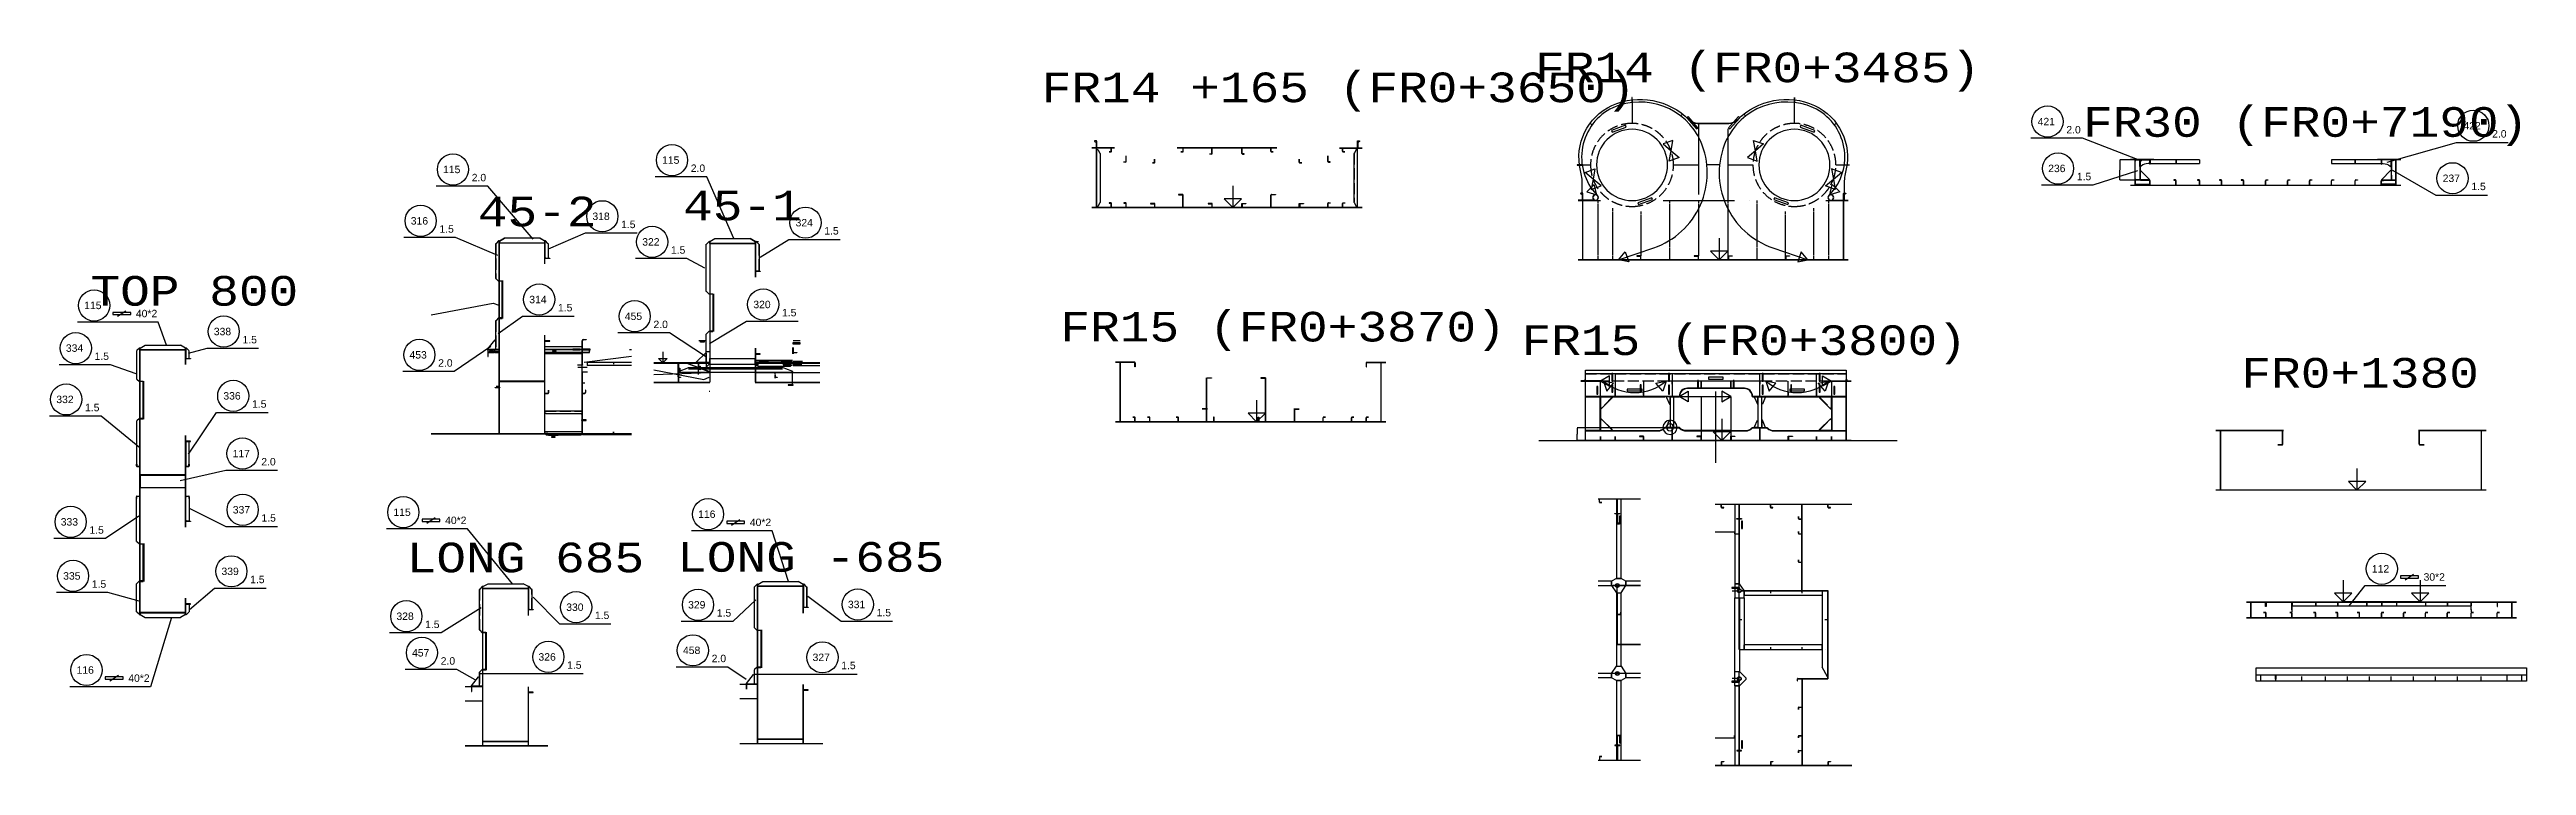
# Model space of a CAD drawing. Header units: inches. Extents: x -15552 to 42302, y -14825 to 18289.
# Drawn here: x -3767 to 17134, y -14825 to -8793 of the extents above; entities that cross this region are included whole.
import ezdxf

# ---------------------------------------------------------------- set-up
doc = ezdxf.new("R2010")
doc.units = ezdxf.units.IN
doc.header["$MEASUREMENT"] = 0
for name, pattern in [('Dashed', [10, 7.5, -2.5]), ('Dashed_dotted', [34, 24, -5, 0, -5]), ('Short_dashed', [5, 3.75, -1.25])]:
    doc.linetypes.add(name, pattern=pattern)
doc.layers.get('0').update_dxf_attribs({"linetype": 'CONTINUOUS'})
doc.layers.get('Defpoints').update_dxf_attribs({"linetype": 'CONTINUOUS'})
doc.styles.add('Style_ARIAL', font='ARIAL')
doc.styles.add('Style_Courier_New', font='Courier New')
doc.dimstyles.new('ISO-25', dxfattribs={"dimtxt": 2.5, "dimasz": 2.5, "dimexe": 0.18, "dimexo": 0.625, "dimgap": 0.09, "dimtad": 1, "dimtih": 1, "dimtoh": 1, "dimdec": 4, "dimzin": 0, "dimdsep": 46, "dimtxsty": 'STANDARD', "dimcen": 0.09, "dimdle": 0.38, "dimadec": 0, "dimazin": 0, "dimtfac": 1, "dimtdec": 4, "dimtofl": 0, "dimtmove": 0, "dimatfit": 3, "dimfxl": 1, "dimtolj": 1, "dimtzin": 0, "dimarcsym": 0})

msp = doc.modelspace()

# ---------------------------------------------------------------- texts
at = {"color": 7, "ltscale": 25, "style": 'Style_Courier_New'}
for s, p in [('FR14 +165 (FR0+3650)', (4605.501621, -9235.794494)), ('FR14 (FR0+3485)', (8767.473667, -9067.670867)), ('FR30 (FR0+7190)', (13391.631381, -9527.688262)), ('45-2', (-152.825101, -10282.365081)), ('45-1', (1578.897159, -10231.863067)), ('TOP 800', (-3421.378644, -10950.704619)), ('FR15 (FR0+3870)', (4763.494174, -11252.712676)), ('FR15 (FR0+3800)', (8654.259555, -11366.680571)), ('FR0+1380', (14728.044956, -11641.430327)), ('LONG 685', (-753.240903, -13198.017547)), ('LONG -685', (1528.950565, -13193.15457))]:
    msp.add_text(s, height=250, dxfattribs=at).set_placement(p)
at = {"color": 1, "ltscale": 25, "style": 'Style_ARIAL'}
for s, p in [('421', (13009.465854, -9430.452391)), ('422', (16602.300327, -9465.560576)), ('2.0', (13251.474826, -9498.946044)), ('2.0', (16844.310825, -9534.054229)), ('115', (-446.211941, -9834.045073)), ('115', (1402.06229, -9755.057952)), ('2.0', (1644.071262, -9823.550078)), ('236', (13097.988193, -9825.324675)), ('2.0', (-204.202969, -9902.5372)), ('1.5', (13339.997165, -9893.816802)), ('237', (16426.952426, -9908.507964)), ('1.5', (16668.961398, -9977.00009)), ('316', (-718.575986, -10267.245147)), ('318', (814.234989, -10228.719756)), ('1.5', (1056.244724, -10297.211882)), ('324', (2528.556888, -10282.653472)), ('1.5', (-476.56625, -10335.737273)), ('322', (1234.595554, -10444.454619)), ('1.5', (2770.566623, -10351.145598)), ('1.5', (1476.604526, -10512.946746)), ('314', (281.480472, -10930.157134)), ('115', (-3474.033673, -10979.842803)), ('40*2', (-3037.89552, -11048.334929)), ('1.5', (523.490207, -10998.64926)), ('455', (1087.487094, -11071.271941)), ('2.0', (1329.496066, -11139.764068)), ('320', (2171.986453, -10972.025725)), ('1.5', (2413.996189, -11040.517852)), ('334', (-3628.722699, -11339.701506)), ('338', (-2380.326779, -11199.877593)), ('1.5', (-2138.317807, -11268.369719)), ('1.5', (-3386.713727, -11408.193633)), ('453', (-729.267056, -11396.467254)), ('2.0', (-487.258084, -11464.95938)), ('336', (-2299.822934, -11742.22531)), ('332', (-3709.227307, -11771.885344)), ('1.5', (-3467.218335, -11840.377471)), ('1.5', (-2057.813199, -11810.717437)), ('117', (-2221.809323, -12228.619048)), ('2.0', (-1979.799588, -12297.111174)), ('333', (-3672.035916, -12803.959319)), ('337', (-2220.317013, -12702.274749)), ('1.5', (-1978.307278, -12770.766875)), ('115', (-864.788754, -12722.942778)), ('40*2', (-428.650601, -12791.434905)), ('116', (1706.523197, -12739.503142)), ('40*2', (2142.66135, -12807.995269)), ('1.5', (-3430.026944, -12872.451445)), ('339', (-2315.866025, -13221.014068)), ('112', (15829.570835, -13199.917266)), ('335', (-3651.738675, -13259.627959)), ('1.5', (-3409.729703, -13328.120086)), ('1.5', (-2073.85629, -13289.506194)), ('30*2', (16265.709751, -13268.409392)), ('328', (-839.329465, -13599.384734)), ('330', (593.23508, -13523.173186)), ('1.5', (835.244052, -13591.665313)), ('329', (1621.857517, -13502.726409)), ('1.5', (1863.866489, -13571.218535)), ('331', (2970.175235, -13500.182769)), ('1.5', (3212.18497, -13568.674895)), ('1.5', (-597.319729, -13667.87686)), ('116', (-3538.437588, -14052.714202)), ('457', (-707.689603, -13907.699248)), ('2.0', (-465.68063, -13976.191375)), ('326', (359.04166, -13942.341277)), ('1.5', (601.050632, -14010.833403)), ('458', (1578.682773, -13886.913726)), ('2.0', (1820.691745, -13955.405852)), ('327', (2671.769016, -13945.805022)), ('1.5', (2913.777988, -14014.297149)), ('40*2', (-3102.299435, -14121.206328))]:
    msp.add_text(s, height=62.622309, dxfattribs=at).set_placement(p)

# ---------------------------------------------------------------- blocks, each defined once
blk = doc.blocks.new('*D2')
at = {"color": 0, "lineweight": -2, "ltscale": 25}
for p, q in [((9863.690097, -11979.50711), (9122.919582, -11979.50711)), ((9153.691013, -12086.507842), (9122.919582, -12086.507842)), ((9123.099582, -11982.00711), (9123.099582, -12031.667476)), ((9123.099582, -12084.007842), (9123.099582, -12034.347476))]:
    blk.add_line(p, q, dxfattribs=at)
at = {"color": 0}
for points in [[(9123.516249, -11982.00711), (9122.682915, -11982.00711), (9123.099582, -11979.50711)], [(9122.682915, -12084.007842), (9123.516249, -12084.007842), (9123.099582, -12086.507842)]]:
    blk.add_solid(points, dxfattribs=at)
at = {"layer": 'Defpoints', "color": 0}
for p in [(9123.099582, -12086.507842), (9154.316013, -12086.507842), (9864.315097, -11979.50711)]:
    blk.add_point(p, dxfattribs=at)
at = {"color": 0, "insert": (9123.099582, -12033.007476), "char_height": 2.5, "attachment_point": 5}
blk.add_mtext('\\A1;107.0007', dxfattribs=at)
blk = doc.blocks.new('*D7')
at = {"color": 0, "lineweight": -2, "ltscale": 25}
for p, q in [((13832.20206, -9722.800872), (13703.138088, -9722.800872)), ((13703.318088, -9725.300872), (13703.318088, -9805.960994)), ((13703.318088, -9889.301116), (13703.318088, -9808.640994)), ((13832.20206, -9891.801116), (13703.138088, -9891.801116))]:
    blk.add_line(p, q, dxfattribs=at)
at = {"color": 0}
for points in [[(13703.734755, -9725.300872), (13702.901421, -9725.300872), (13703.318088, -9722.800872)], [(13702.901421, -9889.301116), (13703.734755, -9889.301116), (13703.318088, -9891.801116)]]:
    blk.add_solid(points, dxfattribs=at)
at = {"layer": 'Defpoints', "color": 0}
for p in [(13703.318088, -9722.800872), (13832.82706, -9722.800872), (13832.82706, -9891.801116)]:
    blk.add_point(p, dxfattribs=at)
at = {"color": 0, "insert": (13703.318088, -9807.300994), "char_height": 2.5, "attachment_point": 5}
blk.add_mtext('\\A1;169.0002', dxfattribs=at)

# ---------------------------------------------------------------- dimensions: what is measured, and where the dimension line sits
at = {"color": 1, "ltscale": 25}
for base, p1, p2, picture, middle in [((13703.318088, -9722.800872), (13832.82706, -9891.801116), (13832.82706, -9722.800872), '*D7', (13703.318088, -9807.300994)), ((9123.099582, -12086.507842), (9864.315097, -11979.50711), (9154.316013, -12086.507842), '*D2', (9123.099582, -12033.007476))]:
    dim = msp.add_linear_dim(base=base, p1=p1, p2=p2, angle=90, dimstyle='ISO-25', dxfattribs=at)
    dim.commit()
    dim.dimension.update_dxf_attribs({"geometry": picture, "text_midpoint": middle})

# ---------------------------------------------------------------- linework, layer by layer
at = {"color": 3, "linetype": 'Dashed_dotted', "ltscale": 25}
for p, q in [((9586.672275, -9221.175048), (9586.672275, -9414.574859)), ((10956.67197, -9414.574859), (10956.67197, -9221.175048)), ((10146.671359, -9414.574859), (10146.671359, -10061.574981)), ((10396.671359, -10061.574981), (10396.671359, -9414.574859)), ((9148.671787, -9764.574859), (9236.672275, -9764.574859)), ((9936.672275, -9764.574859), (10145.17142, -9764.574859)), ((10398.171298, -9764.574859), (10606.67197, -9764.574859)), ((11306.67197, -9764.574859), (11394.670932, -9764.574859)), ((14177.828281, -9722.800872), (14177.828281, -9752.801177)), ((15687.827365, -9752.801177), (15687.827365, -9722.800872)), ((9131.67197, -10064.574859), (9321.671359, -10064.574859)), ((9171.671359, -10564.574859), (9171.671359, -10064.574859)), ((9296.671359, -10064.574859), (9296.671359, -10090.075347)), ((9296.671359, -10094.575164), (9296.671359, -10524.575469)), ((9421.671359, -10128.974578), (9421.671359, -10152.375457)), ((9421.671359, -10158.521697), (9421.671359, -10524.575469)), ((9661.672275, -10157.575652), (9661.672275, -10183.074614)), ((9661.672275, -10187.574431), (9661.672275, -10529.574248)), ((9850.672214, -10064.574859), (10692.672031, -10064.574859)), ((9901.671665, -10064.574859), (9901.671665, -10090.075347)), ((9901.671665, -10094.575164), (9901.671665, -10454.574248)), ((10146.671359, -10064.574859), (10146.671359, -10088.4747)), ((10146.671359, -10094.581267), (10146.671359, -10529.574248)), ((10396.671359, -10088.4747), (10396.671359, -10064.574859)), ((10396.671359, -10529.574248), (10396.671359, -10094.581267)), ((10641.671054, -10090.075347), (10641.671054, -10064.574859)), ((10641.671054, -10454.574248), (10641.671054, -10094.575164)), ((10881.67197, -10183.074614), (10881.67197, -10157.575652)), ((10881.67197, -10529.574248), (10881.67197, -10187.574431)), ((11121.671359, -10152.375457), (11121.671359, -10128.974578)), ((11121.671359, -10524.575469), (11121.671359, -10158.521697)), ((11221.671359, -10064.574859), (11411.672275, -10064.574859)), ((11246.671359, -10090.075347), (11246.671359, -10064.574859)), ((11246.671359, -10524.575469), (11246.671359, -10094.575164)), ((11371.671359, -10564.574859), (11371.671359, -10064.574859)), ((9296.671359, -10530.575225), (9296.671359, -10564.574859)), ((9421.671359, -10530.575225), (9421.671359, -10564.574859)), ((9901.671665, -10460.57553), (9901.671665, -10564.574859)), ((10641.671054, -10564.574859), (10641.671054, -10460.57553)), ((11121.671359, -10564.574859), (11121.671359, -10530.575225)), ((11246.671359, -10564.574859), (11246.671359, -10530.575225)), ((-6.615384, -11334.449431), (27.385013, -11334.449431)), ((413.884799, -11352.480742), (727.385013, -11352.480742)), ((447.884433, -11355.6622), (413.884799, -11355.6622)), ((690.384738, -11468.800017), (769.38483, -11468.800017)), ((744.884555, -11426.372954), (1144.828098, -11376.182219)), ((992.384403, -11428.495452), (992.384403, -11443.343779)), ((1803.797214, -11338.476226), (1778.297489, -11338.476226)), ((1803.797214, -11437.470672), (1778.297489, -11462.577483)), ((2503.797214, -11426.864287), (2190.297, -11426.864287)), ((2215.797489, -11448.077056), (2190.297, -11448.077056)), ((729.384677, -11601.736113), (750.384586, -11601.736113)), ((1333.724277, -11530.305144), (1805.297153, -11515.252349)), ((1538.797061, -11497.221038), (1538.797061, -11515.252349)), ((1803.797214, -11674.351165), (1798.796909, -11674.351165)), ((2188.797061, -11515.252349), (2732.543247, -11515.252349)), ((2353.797214, -11522.323272), (2353.797214, -11525.802276)), ((2503.797214, -11609.296843), (2503.797214, -11523.029754)), ((9154.316013, -11586.507842), (9313.315647, -11586.507842)), ((11275.315158, -11586.507842), (11434.314792, -11586.507842)), ((10169.315402, -11719.508025), (10169.315402, -12003.507659)), ((10419.315402, -11716.508147), (10419.315402, -12086.507842)), ((9319.315402, -12052.508208), (9319.315402, -12086.507842)), ((9444.315402, -12052.508208), (9444.315402, -12086.507842)), ((9684.316318, -12052.508208), (9684.316318, -12086.507842)), ((9984.314792, -11979.50711), (9864.315097, -11979.50711)), ((9924.315708, -11982.506987), (9924.315708, -12086.507842)), ((10169.315402, -12006.507537), (10169.315402, -12086.507842)), ((10419.315402, -12006.507537), (10419.315402, -12086.507842)), ((10724.315708, -11979.50711), (10604.316013, -11979.50711)), ((10664.316623, -12086.507842), (10664.316623, -11982.506987)), ((10904.316013, -12086.507842), (10904.316013, -12052.508208)), ((11144.315402, -12086.507842), (11144.315402, -12052.508208)), ((11269.315402, -12086.507842), (11269.315402, -12052.508208)), ((10490.049045, -12623.789641), (10490.049045, -12745.789763)), ((9300.029819, -13309.875151), (9461.097019, -13309.875151)), ((9464.096897, -13309.875151), (9659.03403, -13309.875151)), ((10490.049045, -13848.789641), (10490.049045, -13368.789336)), ((10507.54935, -13353.789946), (11021.549289, -13353.789946)), ((10755.048435, -13353.789946), (10755.048435, -13374.789092)), ((11020.047824, -13353.789946), (11020.047824, -13374.789092)), ((15156.079929, -13530.869719), (15156.079929, -13510.779998)), ((16666.079013, -13510.779998), (16666.079013, -13530.869719)), ((10513.048618, -13598.789641), (10492.047946, -13598.789641)), ((11240.049045, -13598.789641), (11214.548557, -13598.789641)), ((10492.047946, -13848.789641), (11240.049045, -13848.789641)), ((10755.048435, -13827.78897), (10755.048435, -13848.789641)), ((11020.047824, -13827.78897), (11020.047824, -13848.789641)), ((9461.097019, -14049.876067), (9300.029819, -14049.876067)), ((9659.03403, -14049.876067), (9464.096897, -14049.876067)), ((10490.049045, -14701.789519), (10490.049045, -14823.789641))]:
    msp.add_line(p, q, dxfattribs=at)
at = {"color": 3, "ltscale": 25}
for p, q in [((10010.428684, -9340.816924), (9999.671237, -9351.575133)), ((10543.673007, -9351.575133), (10532.914035, -9340.816924)), ((9248.369663, -9426.274535), (9237.538974, -9415.44461)), ((11305.803745, -9415.44461), (11294.973056, -9426.274535)), ((5219.144504, -9621.386382), (5029.145114, -9621.386382)), ((5219.144504, -9624.38626), (5029.145114, -9624.38626)), ((5067.644565, -10124.38626), (5067.644565, -9624.38626)), ((5069.144504, -10124.38626), (5069.144504, -9624.38626)), ((5069.144504, -10114.38565), (5069.144504, -9634.386107)), ((5192.644565, -9649.940917), (5192.644565, -9624.38626)), ((5194.144504, -9649.940917), (5194.144504, -9624.38626)), ((5317.144077, -9735.439727), (5317.144077, -9688.785979)), ((5319.144504, -9735.439727), (5319.144504, -9688.785979)), ((5557.643955, -9742.940947), (5557.643955, -9717.385527)), ((5559.143894, -9742.940947), (5559.143894, -9717.385527)), ((6590.145175, -9621.386382), (5748.143833, -9621.386382)), ((6590.145175, -9624.38626), (5748.143833, -9624.38626)), ((5797.64487, -9649.940917), (5797.64487, -9624.38626)), ((5799.144809, -9649.940917), (5799.144809, -9624.38626)), ((6042.144077, -9667.932555), (6042.144077, -9624.38626)), ((6044.144504, -9667.932555), (6044.144504, -9624.38626)), ((6294.144504, -9667.932555), (6294.144504, -9624.38626)), ((6296.144931, -9667.932555), (6296.144931, -9624.38626)), ((6539.144199, -9649.940917), (6539.144199, -9624.38626)), ((6540.644138, -9649.940917), (6540.644138, -9624.38626)), ((6779.145114, -9742.940947), (6779.145114, -9717.385527)), ((6780.645053, -9742.940947), (6780.645053, -9717.385527)), ((7019.144504, -9735.439727), (7019.144504, -9688.785979)), ((7021.144931, -9735.439727), (7021.144931, -9688.785979)), ((7119.144504, -9621.386382), (7309.143894, -9621.386382)), ((7119.144504, -9624.38626), (7309.143894, -9624.38626)), ((7144.144504, -9649.940917), (7144.144504, -9624.38626)), ((7145.644443, -9649.940917), (7145.644443, -9624.38626)), ((7269.144504, -10124.38626), (7269.144504, -9624.38626)), ((7269.144504, -10114.38565), (7269.144504, -9634.386107)), ((7270.644443, -10124.38626), (7270.644443, -9624.38626)), ((10323.671787, -9764.574859), (10219.670932, -9764.574859)), ((13988.520114, -9719.800994), (13792.82767, -9719.800994)), ((13988.520114, -9722.800872), (13792.82767, -9722.800872)), ((13830.828159, -9936.918303), (13830.828159, -9722.800872)), ((13832.82706, -9722.800872), (13868.328159, -9722.800872)), ((13832.82706, -9891.801116), (13832.82706, -9722.800872)), ((13832.82706, -9936.918303), (13832.82706, -9722.800872)), ((13872.827976, -9727.801177), (13877.828281, -9722.800872)), ((13872.827976, -9722.800872), (13954.827182, -9722.800872)), ((13949.828403, -9722.800872), (13954.827182, -9727.801177)), ((16072.827976, -9719.800994), (15877.135532, -9719.800994)), ((16072.827976, -9722.800872), (15877.135532, -9722.800872)), ((15915.827243, -9722.800872), (15910.828464, -9727.801177)), ((15992.82767, -9722.800872), (15910.828464, -9722.800872)), ((15992.82767, -9727.801177), (15987.827365, -9722.800872)), ((16032.82706, -9722.800872), (15997.327487, -9722.800872)), ((16032.82706, -9891.801116), (16032.82706, -9722.800872)), ((16032.82706, -9936.918303), (16032.82706, -9722.800872)), ((16034.827487, -9936.918303), (16034.827487, -9722.800872)), ((5797.144382, -10124.38626), (5797.144382, -10020.313689)), ((5799.144809, -10124.38626), (5799.144809, -10020.313689)), ((6539.144199, -10124.38626), (6539.144199, -10020.313689)), ((6541.144626, -10124.38626), (6541.144626, -10020.313689)), ((16072.827976, -9936.918303), (13792.82767, -9936.918303)), ((16072.827976, -9939.181182), (13792.82767, -9939.181182)), ((13868.328159, -9891.801116), (13832.82706, -9891.801116)), ((13832.82706, -9896.899077), (13832.82706, -9926.964995)), ((13832.82706, -9926.964995), (13955.828159, -9926.964995)), ((13955.828159, -9896.899077), (13937.827365, -9896.899077)), ((13955.828159, -9926.964995), (13955.828159, -9896.899077)), ((13955.828159, -9936.918303), (13955.828159, -9898.365447)), ((13957.82706, -9936.918303), (13957.82706, -9898.365447)), ((14175.827854, -9936.918303), (14175.827854, -9898.365447)), ((14177.828281, -9936.918303), (14177.828281, -9898.365447)), ((14375.827854, -9936.918303), (14375.827854, -9898.365447)), ((14377.828281, -9936.918303), (14377.828281, -9898.365447)), ((14560.828464, -9936.918303), (14560.828464, -9898.365447)), ((14562.827365, -9936.918303), (14562.827365, -9898.365447)), ((14745.827548, -9936.918303), (14745.827548, -9898.365447)), ((14747.827976, -9936.918303), (14747.827976, -9898.365447)), ((14931.827609, -9936.918303), (14931.827609, -9898.365447)), ((14933.828037, -9936.918303), (14933.828037, -9898.365447)), ((15117.82767, -9936.918303), (15117.82767, -9898.365447)), ((15119.828098, -9936.918303), (15119.828098, -9898.365447)), ((15302.828281, -9936.918303), (15302.828281, -9898.365447)), ((15304.827182, -9936.918303), (15304.827182, -9898.365447)), ((15487.827365, -9936.918303), (15487.827365, -9898.365447)), ((15489.827793, -9936.918303), (15489.827793, -9898.365447)), ((15687.827365, -9936.918303), (15687.827365, -9898.365447)), ((15689.827793, -9936.918303), (15689.827793, -9898.365447)), ((15907.82706, -9936.918303), (15907.82706, -9898.365447)), ((15909.827487, -9926.964995), (15909.827487, -9896.899077)), ((15909.827487, -9896.899077), (15927.828281, -9896.899077)), ((15909.827487, -9936.918303), (15909.827487, -9898.365447)), ((16032.82706, -9926.964995), (15909.827487, -9926.964995)), ((15997.327487, -9891.801116), (16032.82706, -9891.801116)), ((16032.82706, -9896.899077), (16032.82706, -9926.964995)), ((7309.143894, -10124.38626), (5029.145114, -10124.38626)), ((7309.143894, -10126.386687), (5029.145114, -10126.386687)), ((5192.144077, -10124.38626), (5192.144077, -10090.313384)), ((5194.144504, -10124.38626), (5194.144504, -10090.313384)), ((5317.144077, -10124.38626), (5317.144077, -10090.313384)), ((5319.144504, -10124.38626), (5319.144504, -10090.313384)), ((7019.144504, -10124.38626), (7019.144504, -10090.313384)), ((7021.144931, -10124.38626), (7021.144931, -10090.313384)), ((7144.144504, -10124.38626), (7144.144504, -10090.313384)), ((7146.144931, -10124.38626), (7146.144931, -10090.313384)), ((9268.671481, -10061.574981), (9131.67197, -10061.574981)), ((9268.671481, -10064.574859), (9131.67197, -10064.574859)), ((9268.671481, -10064.574859), (9131.67197, -10064.574859)), ((11274.671237, -10061.574981), (11411.672275, -10061.574981)), ((11411.672275, -10064.574859), (11274.671237, -10064.574859)), ((11274.671237, -10064.574859), (11411.672275, -10064.574859)), ((27.385013, -12030.947539), (27.385013, -10400.400969)), ((27.385013, -10744.579741), (27.385013, -10405.309722)), ((28.884952, -12030.947539), (28.884952, -10400.400969)), ((28.884952, -10421.149871), (412.38486, -10421.149871)), ((369.593112, -10381.127593), (71.675937, -10381.127593)), ((412.38486, -10599.578521), (412.38486, -10400.400969)), ((413.884799, -10599.578521), (413.884799, -10400.400969)), ((413.884799, -10405.309722), (413.884799, -10549.56021)), ((1803.797214, -10405.077788), (1803.797214, -11596.569487)), ((1803.797214, -10410.04605), (1803.797214, -10854.674956)), ((1805.297153, -10405.077788), (1805.297153, -11596.569487)), ((2188.797061, -10425.602385), (1805.297153, -10425.602385)), ((1848.266666, -10385.580108), (2145.828311, -10385.580108)), ((2188.797061, -10405.077788), (2188.797061, -10709.670684)), ((2190.297, -10405.077788), (2190.297, -10709.670684)), ((2190.297, -10659.670684), (2190.297, -10410.04605)), ((413.884799, -10549.56021), (439.384525, -10549.56021)), ((11411.672275, -10564.574859), (9131.67197, -10564.574859)), ((11411.672275, -10566.575286), (9131.67197, -10566.575286)), ((11371.671359, -10564.574859), (9171.671359, -10564.574859)), ((53.884952, -11059.579131), (53.884952, -10739.579436)), ((58.884494, -11059.579131), (58.884494, -10739.579436)), ((1830.297153, -10849.671599), (1830.297153, -11169.671294)), ((1835.297458, -10849.671599), (1835.297458, -11169.671294)), ((2215.797489, -10659.670684), (2190.297, -10659.670684)), ((27.385013, -11319.599578), (27.385013, -11054.575774)), ((412.38486, -12030.947539), (412.38486, -11199.578521)), ((413.884799, -12030.947539), (413.884799, -11199.578521)), ((727.38425, -11449.105498), (727.38425, -11247.318694)), ((730.384891, -11449.105498), (730.384891, -11247.318694)), ((1803.797214, -11164.669463), (1803.797214, -11429.693267)), ((-3003.783353, -13559.128997), (-3003.783353, -11303.101775)), ((-3003.783353, -11591.115996), (-3003.783353, -11308.115813)), ((-3002.283414, -13559.128997), (-3002.283414, -11303.101775)), ((-2618.783505, -11446.116301), (-2618.783505, -11303.101775)), ((-2617.283566, -11446.116301), (-2617.283566, -11303.101775)), ((-2617.283566, -11308.115813), (-2617.283566, -11396.116301)), ((-2617.283566, -11396.116301), (-2591.783459, -11396.116301)), ((27.385013, -11319.599578), (-72.614987, -11319.599578)), ((27.385013, -11323.841521), (-72.614987, -11323.841521)), ((-6.688626, -11342.229888), (27.385013, -11342.229888)), ((-6.688626, -11345.057341), (27.385013, -11345.057341)), ((1.884525, -11319.599578), (27.385013, -11319.599578)), ((727.385013, -11298.386809), (413.884799, -11298.386809)), ((727.385013, -11319.599578), (413.884799, -11319.599578)), ((727.385013, -11323.841521), (413.884799, -11323.841521)), ((413.884799, -11342.93637), (727.385013, -11342.93637)), ((413.884799, -11345.057341), (727.385013, -11345.057341)), ((727.385013, -11299.094817), (727.385013, -11296.972319)), ((727.385013, -11323.841521), (727.385013, -11319.599578)), ((727.385013, -11979.331633), (727.385013, -11439.101836)), ((727.484958, -11323.841521), (727.484958, -11319.599578)), ((730.384891, -11342.228362), (787.582462, -11342.228362)), ((730.384891, -11345.057341), (787.182681, -11345.057341)), ((769.38483, -11426.372954), (769.38483, -11454.656646)), ((769.38483, -11426.372954), (1144.828098, -11426.372954)), ((1144.828098, -11454.656646), (769.38483, -11454.656646)), ((1144.828098, -11321.719024), (1126.993625, -11321.719024)), ((1144.828098, -11323.841521), (1126.993625, -11323.841521)), ((1333.724277, -11433.93521), (1803.797214, -11433.93521)), ((1610.501163, -11436.497161), (1802.826755, -11509.376189)), ((1611.471622, -11433.93521), (1803.797214, -11506.815764)), ((1803.797214, -11429.693267), (1778.297489, -11429.693267)), ((2188.797061, -11446.662566), (1805.297153, -11446.662566)), ((2188.797061, -11309.670684), (2188.797061, -11596.569487)), ((2190.297, -11309.670684), (2190.297, -11596.569487)), ((2190.297, -11409.18698), (2503.797214, -11409.18698)), ((2190.297, -11429.693267), (2503.797214, -11429.693267)), ((2190.297, -11433.936736), (2503.797214, -11433.936736)), ((2503.797214, -11304.137847), (2503.797214, -11357.413909)), ((2506.797092, -11304.137847), (2506.797092, -11357.413909)), ((2506.797092, -11431.106231), (2732.543247, -11431.106231)), ((2506.797092, -11431.107756), (2732.543247, -11431.107756)), ((2506.797092, -11433.93521), (2732.543247, -11433.93521)), ((5388.178317, -11427.412078), (5229.105441, -11427.412078)), ((5388.178317, -11429.412505), (5229.105441, -11429.412505)), ((5267.604892, -11929.412505), (5267.604892, -11429.412505)), ((5269.104831, -11929.412505), (5269.104831, -11429.412505)), ((7350.031345, -11427.412078), (7509.104221, -11427.412078)), ((7350.031345, -11429.412505), (7509.104221, -11429.412505)), ((7469.104831, -11929.412505), (7469.104831, -11429.412505)), ((7470.60477, -11929.412505), (7470.60477, -11429.412505)), ((-2977.283414, -11906.115386), (-2977.283414, -11586.115691)), ((-2977.283414, -11906.115386), (-2977.283414, -11586.115691)), ((-2972.28349, -11906.115386), (-2972.28349, -11586.115691)), ((27.385013, -11630.727813), (1.884525, -11630.727813)), ((413.884799, -11689.419219), (439.439456, -11689.419219)), ((413.884799, -11691.540191), (439.439456, -11691.540191)), ((727.385013, -11913.567778), (727.385013, -11507.688567)), ((729.384677, -11913.567778), (729.384677, -11507.688567)), ((729.384677, -11687.296721), (750.494449, -11687.296721)), ((729.384677, -11691.540191), (750.494449, -11691.540191)), ((1333.724277, -11596.569487), (1805.297153, -11596.569487)), ((1333.724277, -11598.690459), (1805.297153, -11598.690459)), ((1538.797061, -11560.429046), (1538.797061, -11596.569487)), ((1540.297, -11560.429046), (1540.297, -11596.569487)), ((2188.797061, -11596.569487), (2732.543247, -11596.569487)), ((2188.797061, -11598.690459), (2732.543247, -11598.690459)), ((2353.797214, -11530.256316), (2353.797214, -11560.429046)), ((2355.297153, -11530.256316), (2355.297153, -11560.429046)), ((5997.104709, -11819.411895), (5997.104709, -11559.41281)), ((5999.105136, -11819.411895), (5999.105136, -11559.41281)), ((6494.104831, -11929.412505), (6494.104831, -11559.41281)), ((6496.103732, -11929.412505), (6496.103732, -11559.41281)), ((9344.315402, -11583.507964), (9154.316013, -11583.507964)), ((9344.315402, -11586.507842), (9154.316013, -11586.507842)), ((9344.315402, -11586.507842), (9154.316013, -11586.507842)), ((9192.815463, -12086.507842), (9192.815463, -11586.507842)), ((9194.315402, -11716.508147), (9194.315402, -11532.508513)), ((9194.315402, -12086.507842), (9194.315402, -11586.507842)), ((9395.635288, -11542.47708), (9319.315402, -11586.507842)), ((9319.315402, -11612.00833), (9319.315402, -11586.507842)), ((9319.315402, -11586.507842), (9395.635288, -11630.538604)), ((9344.739597, -11586.507842), (9372.856967, -11670.013091)), ((9431.104343, -11603.965422), (9344.739597, -11586.507842)), ((9372.856967, -11670.013091), (9431.104343, -11603.965422)), ((9395.635288, -11630.538604), (9395.635288, -11542.47708)), ((9444.315402, -11716.508147), (9444.315402, -11650.907561)), ((9546.816318, -11653.695342), (9546.816318, -11669.320342)), ((9671.816318, -11653.695342), (9546.816318, -11653.695342)), ((9546.816318, -11669.320342), (9671.816318, -11669.320342)), ((9671.816318, -11669.320342), (9671.816318, -11653.695342)), ((9684.316318, -11705.007598), (9684.316318, -11679.50711)), ((9787.526767, -11603.965422), (9873.891513, -11586.507842)), ((9845.774143, -11670.013091), (9787.526767, -11603.965422)), ((9873.891513, -11586.507842), (9845.774143, -11670.013091)), ((10715.316074, -11586.507842), (9873.316257, -11586.507842)), ((9874.315708, -11583.507964), (10714.316623, -11583.507964)), ((9874.315708, -11586.507842), (9874.315708, -11583.507964)), ((10714.316623, -11586.507842), (9874.315708, -11586.507842)), ((9924.315708, -11612.006804), (9924.315708, -11586.507842)), ((9984.317844, -11716.508147), (10060.637729, -11672.477385)), ((10060.637729, -11672.477385), (10060.637729, -11760.540435)), ((10169.315402, -11646.506926), (10169.315402, -11586.507842)), ((10231.815402, -11553.695342), (10231.815402, -11569.320342)), ((10356.815402, -11553.695342), (10231.815402, -11553.695342)), ((10231.815402, -11569.320342), (10356.815402, -11569.320342)), ((10419.315402, -11716.508147), (10342.995517, -11672.477385)), ((10342.995517, -11672.477385), (10342.995517, -11760.538909)), ((10356.815402, -11569.320342), (10356.815402, -11553.695342)), ((10419.315402, -11586.507842), (10419.315402, -11646.506926)), ((10664.316623, -11586.507842), (10664.316623, -11612.006804)), ((10714.316623, -11583.507964), (10714.316623, -11586.507842)), ((10714.740817, -11586.507842), (10742.858188, -11670.013091)), ((10801.105564, -11603.965422), (10714.740817, -11586.507842)), ((10742.858188, -11670.013091), (10801.105564, -11603.965422)), ((10904.316013, -11679.50711), (10904.316013, -11705.007598)), ((10916.816013, -11653.695342), (10916.816013, -11669.320342)), ((11041.816013, -11653.695342), (10916.816013, -11653.695342)), ((10916.816013, -11669.320342), (11041.816013, -11669.320342)), ((11041.816013, -11669.320342), (11041.816013, -11653.695342)), ((11144.315402, -11650.907561), (11144.315402, -11716.508147)), ((11157.527988, -11603.965422), (11243.892734, -11586.507842)), ((11215.775363, -11670.013091), (11157.527988, -11603.965422)), ((11192.995517, -11630.538604), (11192.995517, -11542.475554)), ((11192.995517, -11542.475554), (11269.315402, -11586.507842)), ((11269.315402, -11586.507842), (11192.995517, -11630.538604)), ((11243.892734, -11586.507842), (11215.775363, -11670.013091)), ((11244.315402, -11583.507964), (11434.316318, -11583.507964)), ((11434.316318, -11586.507842), (11244.315402, -11586.507842)), ((11244.315402, -11586.507842), (11434.316318, -11586.507842)), ((11269.315402, -11586.507842), (11269.315402, -11612.00833)), ((11394.315402, -11532.508513), (11394.315402, -11716.508147)), ((11394.315402, -12086.507842), (11394.315402, -11586.507842)), ((11395.816867, -12086.507842), (11395.816867, -11586.507842)), ((-3003.783353, -12304.615447), (-3003.783353, -11901.116607)), ((5392.104404, -11929.412505), (5392.104404, -11895.339629)), ((5394.104831, -11929.412505), (5394.104831, -11895.339629)), ((5517.104404, -11929.412505), (5517.104404, -11895.339629)), ((5519.104831, -11929.412505), (5519.104831, -11895.339629)), ((5757.103793, -11929.412505), (5757.103793, -11895.339629)), ((5759.104221, -11929.412505), (5759.104221, -11895.339629)), ((6004.560153, -11819.411895), (5959.191196, -11819.411895)), ((6004.560153, -11822.411773), (5959.191196, -11822.411773)), ((5997.104709, -11929.412505), (5997.104709, -11825.413176)), ((5999.10361, -11929.412505), (5999.10361, -11825.413176)), ((6733.649509, -11819.411895), (6779.018466, -11819.411895)), ((6733.649509, -11822.411773), (6779.018466, -11822.411773)), ((6739.104526, -11929.412505), (6739.104526, -11825.413176)), ((6741.104953, -11929.412505), (6741.104953, -11825.413176)), ((6979.103916, -11929.412505), (6979.103916, -11895.339629)), ((6981.104343, -11929.412505), (6981.104343, -11895.339629)), ((7219.104831, -11929.412505), (7219.104831, -11895.339629)), ((7221.103732, -11929.412505), (7221.103732, -11895.339629)), ((7344.104831, -11929.412505), (7344.104831, -11895.339629)), ((7346.103732, -11929.412505), (7346.103732, -11895.339629)), ((9194.315402, -11719.508025), (9316.315524, -11719.508025)), ((9194.315402, -12003.507659), (9194.315402, -11719.508025)), ((9316.315524, -11719.508025), (9316.315524, -12003.507659)), ((9984.316318, -11716.508147), (9864.316623, -11716.508147)), ((9984.316318, -11719.508025), (9864.316623, -11719.508025)), ((9939.316623, -11976.507232), (9939.316623, -11719.508025)), ((10060.637729, -11760.540435), (9984.317844, -11716.508147)), ((10342.995517, -11760.538909), (10419.315402, -11716.508147)), ((10419.315402, -11716.508147), (10419.315402, -12003.507659)), ((10604.316013, -11716.508147), (10724.315708, -11716.508147)), ((10604.316013, -11719.508025), (10724.315708, -11719.508025)), ((11394.315402, -11719.508025), (11272.31528, -11719.508025)), ((11272.31528, -11719.508025), (11272.31528, -12003.507659)), ((11394.315402, -12003.507659), (11394.315402, -11719.508025)), ((-2618.783505, -12816.115996), (-2618.783505, -12046.116301)), ((-2617.283566, -12816.115996), (-2617.283566, -12046.116301)), ((-2617.283566, -12096.116301), (-2617.283566, -12304.615447)), ((-2591.783459, -12096.116301), (-2617.283566, -12096.116301)), ((1144.828861, -12030.947539), (-547.465451, -12030.947539)), ((1144.828861, -12033.776519), (-547.465451, -12033.776519)), ((413.884799, -12013.271758), (439.384525, -12013.271758)), ((727.38425, -12030.947539), (727.38425, -11917.809722)), ((1144.828861, -12038.021514), (729.384677, -12038.021514)), ((730.384891, -12030.947539), (730.384891, -11917.809722)), ((784.624545, -12038.021514), (730.384891, -12038.021514)), ((992.384403, -12015.39273), (992.384403, -12039.434478)), ((992.384403, -12030.947539), (992.384403, -12015.395781)), ((992.384403, -12038.021514), (992.384403, -12023.17166)), ((995.385043, -12030.947539), (995.385043, -12015.395781)), ((7509.104221, -11929.412505), (5229.103916, -11929.412505)), ((7509.104221, -11931.412932), (5229.103916, -11931.412932)), ((11434.316318, -12086.507842), (9154.316013, -12086.507842)), ((11434.316318, -12088.506743), (9154.316013, -12088.506743)), ((9316.315524, -12003.507659), (9194.315402, -12003.507659)), ((9194.315402, -12086.507842), (9194.315402, -12006.507537)), ((11394.315402, -12086.507842), (9194.315402, -12086.507842)), ((9319.315402, -12086.507842), (9319.315402, -12052.508208)), ((9444.315402, -12086.507842), (9444.315402, -12052.508208)), ((9984.314792, -11976.507232), (9864.315097, -11976.507232)), ((9984.314792, -11979.50711), (9864.315097, -11979.50711)), ((9924.315708, -12086.507842), (9924.315708, -11982.506987)), ((10604.316013, -11976.507232), (10724.315708, -11976.507232)), ((10604.316013, -11979.50711), (10724.315708, -11979.50711)), ((10664.316623, -11982.506987), (10664.316623, -12086.507842)), ((11144.315402, -12052.508208), (11144.315402, -12086.507842)), ((11269.315402, -12052.508208), (11269.315402, -12086.507842)), ((11272.31528, -12003.507659), (11394.315402, -12003.507659)), ((11394.315402, -12006.507537), (11394.315402, -12086.507842)), ((15083.319919, -12002.808806), (14513.800876, -12002.808806)), ((15083.319919, -12004.809234), (14513.800876, -12004.809234)), ((14552.300327, -12504.809234), (14552.300327, -12004.809234)), ((14553.800266, -12504.809234), (14553.800266, -12004.809234)), ((15076.070468, -12118.882415), (15076.070468, -12004.809234)), ((15078.141086, -12118.882415), (15078.141086, -12004.809234)), ((16793.799655, -12002.808806), (16224.280612, -12002.808806)), ((16793.799655, -12004.809234), (16224.280612, -12004.809234)), ((16229.459445, -12118.882415), (16229.459445, -12004.809234)), ((16231.530063, -12118.882415), (16231.530063, -12004.809234)), ((16753.800266, -12504.809234), (16753.800266, -12004.809234)), ((16755.300205, -12504.809234), (16755.300205, -12004.809234)), ((-3029.338009, -12304.615447), (-3003.783353, -12304.615447)), ((-3029.338009, -12306.115386), (-3003.783353, -12306.115386)), ((-3029.283459, -12286.115691), (-3029.283459, -12304.615447)), ((-3029.283459, -12304.615447), (-3003.783353, -12304.615447)), ((-2617.283566, -12304.615447), (-2591.728909, -12304.615447)), ((-2617.283566, -12304.615447), (-2591.783459, -12304.615447)), ((-2617.283566, -12306.115386), (-2591.728909, -12306.115386)), ((-2591.783459, -12304.615447), (-2591.783459, -12286.115691)), ((-3002.283414, -12379.116485), (-3002.283414, -12483.115813)), ((-2618.783505, -12379.116485), (-3002.283414, -12379.116485)), ((-3002.283414, -12483.115813), (-2618.783505, -12483.115813)), ((-2618.783505, -12483.115813), (-2618.783505, -12379.116485)), ((16793.799655, -12504.809234), (14513.800876, -12504.809234)), ((16793.799655, -12506.809661), (14513.800876, -12506.809661)), ((-3029.338009, -12556.115386), (-3003.783353, -12556.115386)), ((-3029.338009, -12557.615325), (-3003.783353, -12557.615325)), ((-3029.283459, -12576.116607), (-3029.283459, -12557.615325)), ((-3029.283459, -12557.615325), (-3003.783353, -12557.615325)), ((-3003.783353, -12557.615325), (-3003.783353, -12961.115691)), ((-2617.283566, -12556.115386), (-2591.728909, -12556.115386)), ((-2617.283566, -12766.115996), (-2617.283566, -12557.615325)), ((-2617.283566, -12557.615325), (-2591.783459, -12557.615325)), ((-2617.283566, -12557.615325), (-2591.728909, -12557.615325)), ((-2591.783459, -12557.615325), (-2591.783459, -12576.116607)), ((9300.029819, -12578.374907), (9659.03403, -12578.374907)), ((9300.029819, -12579.876372), (9659.03403, -12579.876372)), ((9311.097019, -12605.431792), (9311.097019, -12579.876372)), ((9312.596958, -12605.431792), (9312.596958, -12579.876372)), ((9456.096713, -12579.876372), (9496.097629, -12579.876372)), ((9456.096713, -12579.876372), (9456.096713, -13249.876067)), ((9461.097019, -12701.876494), (9461.097019, -12579.876372)), ((9461.097019, -12704.876372), (9461.097019, -12783.654448)), ((9464.096897, -12701.876494), (9464.096897, -12579.876372)), ((9464.096897, -12704.876372), (9464.096897, -12783.654448)), ((9496.097629, -13249.876067), (9496.097629, -12579.876372)), ((10288.507907, -12622.289702), (11442.165439, -12622.289702)), ((10288.507907, -12623.789641), (11442.165439, -12623.789641)), ((10340.049045, -12649.345061), (10340.049045, -12623.789641)), ((10341.548984, -12649.345061), (10341.548984, -12623.789641)), ((10453.049533, -12623.789641), (10493.048923, -12623.789641)), ((10453.049533, -12623.789641), (10453.049533, -13293.789336)), ((10490.049045, -13413.789031), (10490.049045, -12623.789641)), ((10493.048923, -13293.789336), (10493.048923, -12623.789641)), ((10755.048435, -12649.345061), (10755.048435, -12623.789641)), ((10756.548374, -12649.345061), (10756.548374, -12623.789641)), ((10994.49393, -12747.289702), (11020.047824, -12747.289702)), ((10994.49393, -12748.789641), (11020.047824, -12748.789641)), ((11020.047824, -13361.79013), (11020.047824, -12623.789641)), ((11021.549289, -13361.79013), (11021.549289, -12623.789641)), ((11240.049045, -12649.345061), (11240.049045, -12623.789641)), ((11241.548984, -12649.345061), (11241.548984, -12623.789641)), ((-2977.283414, -13276.116607), (-2977.283414, -12956.115386)), ((-2977.283414, -12956.115386), (-2977.283414, -13276.116607)), ((-2972.28349, -12956.115386), (-2972.28349, -13276.116607)), ((-2591.783459, -12766.115996), (-2617.283566, -12766.115996)), ((10453.148715, -12873.789641), (10490.049045, -12873.789641)), ((10994.49393, -12872.289702), (11020.047824, -12872.289702)), ((10994.49393, -12873.789641), (11020.047824, -12873.789641)), ((10994.49393, -13112.289092), (11020.047824, -13112.289092)), ((10994.49393, -13113.789031), (11020.047824, -13113.789031)), ((-3003.783353, -13271.116301), (-3003.783353, -13554.116485)), ((-110.88403, -14661.748931), (-110.88403, -13313.412139)), ((-110.88403, -13706.748626), (-110.88403, -13318.348357)), ((-109.384091, -14661.748931), (-109.384091, -13313.412139)), ((274.115817, -13561.748931), (274.115817, -13313.412139)), ((275.616519, -13561.748931), (275.616519, -13313.412139)), ((275.616519, -13318.348357), (275.616519, -13511.748931)), ((2208.583896, -14642.50302), (2208.583896, -13294.181487)), ((2208.583896, -13687.502715), (2208.583896, -13299.102446)), ((2210.083835, -14642.50302), (2210.083835, -13294.181487)), ((2593.583743, -13542.50302), (2593.583743, -13294.181487)), ((2595.083682, -13542.50302), (2595.083682, -13294.181487)), ((2595.083682, -13299.102446), (2595.083682, -13492.50302)), ((9456.096713, -13249.876067), (9496.097629, -13249.876067)), ((9456.096713, -13369.875762), (9496.097629, -13369.875762)), ((9456.096713, -13369.875762), (9456.096713, -13989.876983)), ((9461.097019, -13375.565764), (9461.097019, -13324.876067)), ((9461.097019, -13804.876372), (9461.097019, -13374.117705)), ((9463.09592, -13804.876372), (9463.09592, -13374.117705)), ((9659.03403, -13309.876677), (9478.597324, -13309.876677)), ((9496.097629, -13989.876983), (9496.097629, -13369.875762)), ((10453.048007, -13293.789336), (10453.048007, -13413.789031)), ((10453.049533, -13293.789336), (10493.048923, -13293.789336)), ((10507.54935, -13351.789519), (11240.049045, -13351.789519)), ((10507.54935, -13353.789946), (11240.049045, -13353.789946)), ((10532.048862, -13353.789946), (10532.048862, -13393.789336)), ((10532.048862, -13353.789946), (11190.049045, -13353.789946)), ((11190.049045, -13353.789946), (11190.049045, -13393.789336)), ((11240.049045, -13353.789946), (11190.049045, -13353.789946)), ((11190.049045, -13353.789946), (11190.049045, -13998.789641)), ((11240.049045, -14095.789763), (11240.049045, -13351.789519)), ((11240.049045, -14078.789946), (11240.049045, -13353.789946)), ((11242.047946, -14095.789763), (11242.047946, -13351.789519)), ((-2618.783505, -13559.128997), (-2618.783505, -13416.115996)), ((-2617.283566, -13559.128997), (-2617.283566, -13416.115996)), ((-2617.283566, -13554.116485), (-2617.283566, -13466.115996)), ((-2617.283566, -13466.115996), (-2591.783459, -13466.115996)), ((275.616519, -13511.748931), (301.116245, -13511.748931)), ((2595.083682, -13492.50302), (2620.584171, -13492.50302)), ((9463.09592, -13551.874968), (9484.206455, -13551.874968)), ((9463.09592, -13554.876372), (9484.206455, -13554.876372)), ((10453.049533, -13413.789031), (10493.048923, -13413.789031)), ((10453.049533, -14033.790252), (10453.049533, -13413.789031)), ((10492.047946, -13413.789031), (10532.048862, -13413.789031)), ((10492.047946, -13848.789641), (10492.047946, -13413.789031)), ((10493.048923, -13413.789031), (10493.048923, -14033.790252)), ((11190.049045, -13393.789336), (10532.048862, -13393.789336)), ((10532.048862, -13413.789031), (10532.048862, -13848.789641)), ((17051.079624, -13451.514861), (14771.079318, -13451.514861)), ((17051.079624, -13580.926177), (14771.079318, -13580.926177)), ((17051.079624, -13583.189055), (14771.079318, -13583.189055)), ((14809.079807, -13580.926177), (14809.079807, -13451.514861)), ((14811.080234, -13580.926177), (14811.080234, -13451.514861)), ((14934.079807, -13580.926177), (14934.079807, -13542.37332)), ((14936.080234, -13580.926177), (14936.080234, -13542.37332)), ((15154.079501, -13513.75241), (15154.079501, -13451.514861)), ((15154.079501, -13580.926177), (15154.079501, -13542.37332)), ((15156.079929, -13513.75241), (15156.079929, -13451.514861)), ((15156.079929, -13580.926177), (15156.079929, -13542.37332)), ((15354.079501, -13580.926177), (15354.079501, -13542.37332)), ((15356.079929, -13580.926177), (15356.079929, -13542.37332)), ((15539.080112, -13580.926177), (15539.080112, -13542.37332)), ((15541.079013, -13580.926177), (15541.079013, -13542.37332)), ((15724.079196, -13580.926177), (15724.079196, -13542.37332)), ((15726.079624, -13580.926177), (15726.079624, -13542.37332)), ((15910.079257, -13580.926177), (15910.079257, -13542.37332)), ((15912.079685, -13580.926177), (15912.079685, -13542.37332)), ((16096.079318, -13580.926177), (16096.079318, -13542.37332)), ((16098.079746, -13580.926177), (16098.079746, -13542.37332)), ((16281.079929, -13580.926177), (16281.079929, -13542.37332)), ((16283.080356, -13580.926177), (16283.080356, -13542.37332)), ((16466.079013, -13580.926177), (16466.079013, -13542.37332)), ((16468.07944, -13580.926177), (16468.07944, -13542.37332)), ((16666.079013, -13513.75241), (16666.079013, -13451.514861)), ((16666.079013, -13580.926177), (16666.079013, -13542.37332)), ((16668.07944, -13513.75241), (16668.07944, -13451.514861)), ((16668.07944, -13580.926177), (16668.07944, -13542.37332)), ((16886.080234, -13580.926177), (16886.080234, -13542.37332)), ((16888.079135, -13580.926177), (16888.079135, -13542.37332)), ((17011.080234, -13580.926177), (17011.080234, -13451.514861)), ((17013.079135, -13580.926177), (17013.079135, -13451.514861)), ((-84.384091, -14021.748015), (-84.384091, -13701.74832)), ((-79.383786, -14021.748015), (-79.383786, -13701.74832)), ((2235.083835, -13682.50241), (2235.083835, -14002.502105)), ((2240.08414, -13682.50241), (2240.08414, -14002.502105)), ((2208.583896, -14139.503142), (2208.583896, -13997.503325)), ((9456.096713, -13989.876983), (9496.097629, -13989.876983)), ((9463.09592, -13804.876372), (9659.03403, -13804.876372)), ((9463.09592, -13806.875274), (9659.03403, -13806.875274)), ((10492.047946, -13848.789641), (10532.048862, -13848.789641)), ((10532.048862, -13848.789641), (10532.048862, -13808.790252)), ((11190.049045, -13808.790252), (10532.048862, -13808.790252)), ((10532.048862, -13848.789641), (11190.049045, -13848.789641)), ((11190.049045, -13848.789641), (11190.049045, -13808.790252)), ((-110.88403, -14161.748931), (-260.88403, -14161.748931)), ((-110.88403, -14158.749053), (-210.88403, -14158.749053)), ((-110.88403, -14161.748931), (-210.88403, -14161.748931)), ((-136.383755, -14158.749053), (-110.88403, -14158.749053)), ((-110.88403, -14158.749053), (-110.88403, -14016.749236)), ((-110.88403, -14275.74887), (-110.88403, -14161.748931)), ((274.115817, -14661.748931), (274.115817, -14161.748931)), ((275.616519, -14661.748931), (275.616519, -14161.748931)), ((2208.583896, -14142.50302), (2058.583896, -14142.50302)), ((2208.583896, -14139.503142), (2108.583896, -14139.503142)), ((2208.583896, -14142.50302), (2108.583896, -14142.50302)), ((2183.084171, -14139.503142), (2208.583896, -14139.503142)), ((2208.583896, -14256.502959), (2208.583896, -14142.50302)), ((2593.583743, -14642.50302), (2593.583743, -14142.50302)), ((2595.083682, -14642.50302), (2595.083682, -14142.50302)), ((9456.096713, -14109.876677), (9496.097629, -14109.876677)), ((9456.096713, -14109.876677), (9456.096713, -14779.876372)), ((9496.097629, -14779.876372), (9496.097629, -14109.876677)), ((10453.048007, -14153.789946), (10453.048007, -14033.790252)), ((10453.049533, -14033.790252), (10493.048923, -14033.790252)), ((10453.049533, -14153.789946), (10493.048923, -14153.789946)), ((10453.049533, -14153.789946), (10453.049533, -14823.789641)), ((10490.049045, -14823.789641), (10490.049045, -14033.790252)), ((10493.048923, -14823.789641), (10493.048923, -14153.789946)), ((10985.974948, -14093.789336), (11020.047824, -14093.789336)), ((10985.974948, -14095.789763), (11020.047824, -14095.789763)), ((11020.047824, -14088.789031), (11020.047824, -14823.789641)), ((11021.549289, -14088.789031), (11021.549289, -14823.789641)), ((11021.549289, -14093.789336), (11240.049045, -14093.789336)), ((11021.549289, -14095.789763), (11240.049045, -14095.789763)), ((14853.870456, -14114.130828), (14853.870456, -14004.131743)), ((14853.870456, -14004.131743), (17133.870761, -14004.131743)), ((17133.870761, -14064.130828), (14853.870456, -14064.130828)), ((17133.870761, -14114.130828), (14853.870456, -14114.130828)), ((17133.870761, -14114.130828), (14853.870456, -14114.130828)), ((14893.871372, -14114.130828), (14893.871372, -14064.130828)), ((15018.871372, -14114.130828), (15018.871372, -14075.660369)), ((15236.870639, -14068.871734), (15236.870639, -14064.130828)), ((15238.871066, -14064.130828), (15238.871066, -14063.944671)), ((15238.871066, -14068.871734), (15238.871066, -14064.130828)), ((15238.871066, -14114.130828), (15238.871066, -14075.660369)), ((15438.871066, -14114.130828), (15438.871066, -14075.660369)), ((15623.870151, -14114.130828), (15623.870151, -14075.660369)), ((15808.870761, -14114.130828), (15808.870761, -14075.660369)), ((15992.870395, -14114.130828), (15992.870395, -14075.660369)), ((16178.870456, -14075.660369), (16178.870456, -14114.130828)), ((16363.871066, -14075.660369), (16363.871066, -14114.130828)), ((16548.870151, -14075.660369), (16548.870151, -14114.130828)), ((16748.870151, -14063.944671), (16748.870151, -14064.130828)), ((16748.870151, -14068.871734), (16748.870151, -14064.130828)), ((16748.870151, -14075.660369), (16748.870151, -14114.130828)), ((16750.870578, -14068.871734), (16750.870578, -14064.130828)), ((16968.871372, -14075.660369), (16968.871372, -14114.130828)), ((17093.871372, -14114.130828), (17093.871372, -14064.130828)), ((17133.870761, -14004.131743), (17133.870761, -14114.130828)), ((2058.583896, -14260.57553), (2204.649417, -14260.57553)), ((10994.49393, -14333.790252), (11020.047824, -14333.790252)), ((10994.49393, -14335.290191), (11020.047824, -14335.290191)), ((9461.097019, -14654.876372), (9461.097019, -14576.098296)), ((9464.096897, -14654.876372), (9464.096897, -14576.098296)), ((10994.49393, -14573.789641), (11020.047824, -14573.789641)), ((10994.49393, -14575.28958), (11020.047824, -14575.28958)), ((439.11597, -14661.748931), (-260.88403, -14661.748931)), ((439.11597, -14663.749358), (-260.88403, -14663.749358)), ((2758.583896, -14642.50302), (2058.583896, -14642.50302)), ((2758.583896, -14644.501922), (2058.583896, -14644.501922)), ((9300.029819, -14779.874846), (9659.03403, -14779.874846)), ((9300.029819, -14781.376311), (9659.03403, -14781.376311)), ((9311.097019, -14754.320952), (9311.097019, -14779.876372)), ((9312.596958, -14754.320952), (9312.596958, -14779.876372)), ((9456.096713, -14779.876372), (9496.097629, -14779.876372)), ((9461.097019, -14657.87625), (9461.097019, -14779.876372)), ((9464.096897, -14657.87625), (9464.096897, -14779.876372)), ((10288.507907, -14823.789641), (11442.165439, -14823.789641)), ((10288.507907, -14825.28958), (11442.165439, -14825.28958)), ((10340.049045, -14798.234221), (10340.049045, -14823.789641)), ((10341.548984, -14798.234221), (10341.548984, -14823.789641)), ((10453.049533, -14823.789641), (10493.048923, -14823.789641)), ((10755.048435, -14798.234221), (10755.048435, -14823.789641)), ((10756.548374, -14798.234221), (10756.548374, -14823.789641)), ((10994.49393, -14698.789641), (11020.047824, -14698.789641)), ((10994.49393, -14700.28958), (11020.047824, -14700.28958)), ((11240.049045, -14798.234221), (11240.049045, -14823.789641)), ((11241.548984, -14798.234221), (11241.548984, -14823.789641))]:
    msp.add_line(p, q, dxfattribs=at)
at = {"color": 4, "ltscale": 25}
for p, q in [((10059.462802, -9357.054564), (10047.727268, -9367.369506)), ((10047.727268, -9367.369506), (10130.245273, -9461.261412)), ((10141.982334, -9450.946471), (10059.462802, -9357.054564)), ((10483.893649, -9357.086608), (10401.366489, -9450.970885)), ((10413.102023, -9461.286589), (10495.629184, -9367.402312)), ((10495.629184, -9367.402312), (10483.893649, -9357.086608)), ((10130.245273, -9461.261412), (10141.982334, -9450.946471)), ((10401.366489, -9450.970885), (10413.102023, -9461.286589)), ((9267.797153, -9930.097625), (9204.314487, -9991.128203)), ((9204.314487, -9991.128203), (9288.950412, -10015.632293)), ((9288.950412, -10015.632293), (9267.797153, -9930.097625)), ((11254.392307, -10015.632293), (11275.545566, -9930.097625)), ((11339.028232, -9991.129729), (11254.392307, -10015.632293)), ((11275.545566, -9930.097625), (11339.028232, -9991.129729)), ((9471.970432, -10564.561126), (9529.962985, -10498.22354)), ((9558.428256, -10581.559417), (9471.970432, -10564.561126)), ((9529.962985, -10498.22354), (9558.428256, -10581.559417)), ((11013.379733, -10498.22354), (10984.914462, -10581.559417)), ((10984.914462, -10581.559417), (11071.370761, -10564.561126)), ((11071.370761, -10564.561126), (11013.379733, -10498.22354))]:
    msp.add_line(p, q, dxfattribs=at)
at = {"color": 6, "ltscale": 25}
for p, q in [((9531.603305, -9430.453154), (9414.138095, -9473.195311)), ((9414.138095, -9473.195311), (9419.480197, -9487.878844)), ((9419.480197, -9487.878844), (9536.945407, -9445.136687)), ((9536.945407, -9445.136687), (9531.603305, -9430.453154)), ((9930.846469, -9558.108947), (9848.093479, -9588.223693)), ((9848.093479, -9588.223693), (9915.56937, -9644.88568)), ((9915.56937, -9644.88568), (9930.846469, -9558.108947)), ((10627.773349, -9644.884154), (10612.49625, -9558.107421)), ((10612.49625, -9558.107421), (10695.24924, -9588.222167)), ((10695.24924, -9588.222167), (10627.773349, -9644.884154)), ((11011.740939, -9430.452391), (11006.398837, -9445.135924)), ((11006.398837, -9445.135924), (11123.864047, -9487.878081)), ((11129.206149, -9473.195311), (11011.740939, -9430.452391)), ((11123.864047, -9487.878081), (11129.206149, -9473.195311)), ((9190.29166, -9827.575347), (9273.046176, -9797.466704)), ((9273.046176, -9797.466704), (9257.762973, -9884.241912)), ((9900.29227, -9731.661651), (9915.56937, -9644.884917)), ((9983.046787, -9701.546904), (9900.29227, -9731.661651)), ((9915.56937, -9644.884917), (9983.046787, -9701.546904)), ((10627.774875, -9644.884917), (10560.297458, -9701.546904)), ((10560.297458, -9701.546904), (10643.051975, -9731.661651)), ((10643.051975, -9731.661651), (10627.774875, -9644.884917)), ((11353.049533, -9827.575347), (11270.295017, -9797.466704)), ((11270.295017, -9797.466704), (11285.57822, -9884.241912)), ((6219.144504, -9941.412017), (6219.144504, -10124.387786)), ((9257.762973, -9884.241912), (9190.29166, -9827.575347)), ((9257.764499, -9884.241912), (9242.481296, -9971.017119)), ((9242.481296, -9971.017119), (9325.237338, -9940.908477)), ((9325.237338, -9940.908477), (9257.764499, -9884.241912)), ((11218.10538, -9940.908477), (11285.57822, -9884.241912)), ((11300.861423, -9971.017119), (11218.10538, -9940.908477)), ((11285.57822, -9884.241912), (11353.049533, -9827.575347)), ((11285.57822, -9884.241912), (11300.861423, -9971.017119)), ((6219.144504, -10124.387786), (6146.247165, -10051.002166)), ((6292.530124, -10051.002166), (6146.247165, -10051.002166)), ((6292.530124, -10051.002166), (6219.144504, -10124.387786)), ((9753.862827, -10041.271636), (9636.397617, -10084.01303)), ((9636.397617, -10084.01303), (9641.739719, -10098.696563)), ((9641.739719, -10098.696563), (9759.204929, -10055.953643)), ((9759.204929, -10055.953643), (9753.862827, -10041.271636)), ((10789.478366, -10041.27011), (10784.136264, -10055.953643)), ((10784.136264, -10055.953643), (10901.601474, -10098.696563)), ((10906.943576, -10084.01303), (10789.478366, -10041.27011)), ((10901.601474, -10098.696563), (10906.943576, -10084.01303)), ((10321.671359, -10381.600615), (10321.671359, -10564.576384)), ((10321.671359, -10564.576384), (10248.774021, -10491.190764)), ((10395.05698, -10491.190764), (10248.774021, -10491.190764)), ((10395.05698, -10491.190764), (10321.671359, -10564.576384)), ((1372.104709, -11395.122954), (1408.797519, -11431.815764)), ((1372.104709, -11395.122954), (1445.246189, -11395.122954)), ((1408.797519, -11340.328643), (1408.797519, -11431.815764)), ((1408.797519, -11431.815764), (1445.246189, -11395.122954)), ((1805.297153, -11446.166655), (1805.297153, -11397.167632)), ((1805.297153, -11397.167632), (2188.797061, -11397.167632)), ((2188.797061, -11446.166655), (1805.297153, -11446.166655)), ((2188.797061, -11446.166655), (2188.797061, -11397.167632)), ((6419.104831, -11929.414031), (6346.207492, -11856.028411)), ((6492.490451, -11856.028411), (6346.207492, -11856.028411)), ((6419.104831, -11746.438262), (6419.104831, -11929.414031)), ((6492.490451, -11856.028411), (6419.104831, -11929.414031)), ((10344.315402, -11903.533599), (10344.315402, -12086.509368)), ((10344.315402, -12086.509368), (10271.418064, -12013.123748)), ((10417.701022, -12013.123748), (10271.418064, -12013.123748)), ((10417.701022, -12013.123748), (10344.315402, -12086.509368)), ((15703.800266, -12321.83499), (15703.800266, -12504.810759)), ((15703.800266, -12504.810759), (15630.902927, -12431.425139)), ((15777.185886, -12431.425139), (15630.902927, -12431.425139)), ((15777.185886, -12431.425139), (15703.800266, -12504.810759)), ((15586.080234, -13447.515532), (15513.182895, -13374.129912)), ((15659.465854, -13374.129912), (15513.182895, -13374.129912)), ((15586.080234, -13264.539763), (15586.080234, -13447.515532)), ((15659.465854, -13374.129912), (15586.080234, -13447.515532)), ((16236.080234, -13447.515532), (16163.182895, -13374.129912)), ((16309.465854, -13374.129912), (16163.182895, -13374.129912)), ((16236.080234, -13264.539763), (16236.080234, -13447.515532)), ((16309.465854, -13374.129912), (16236.080234, -13447.515532))]:
    msp.add_line(p, q, dxfattribs=at)
at = {"color": 3, "linetype": 'Short_dashed', "ltscale": 25}
for p, q in [((5097.699802, -9667.861602), (5097.699802, -10080.910918)), ((7240.589206, -9667.861602), (7240.589206, -10080.910918)), ((13871.382968, -9725.855681), (13871.382968, -9888.746306)), ((15994.272678, -9725.855681), (15994.272678, -9888.746306)), ((13937.827365, -9893.298003), (13836.901157, -9893.298003)), ((15927.828281, -9893.298003), (16028.754489, -9893.298003)), ((-1.170285, -10428.887603), (-1.170285, -10721.891448)), ((442.439334, -10546.505401), (442.439334, -10428.887603)), ((1775.242679, -10831.133696), (1775.242679, -10433.642241)), ((-1.170285, -11078.088042), (-1.170285, -11316.544768)), ((1775.242679, -11426.638457), (1775.242679, -11188.242766)), ((-3032.338269, -11331.670806), (-3032.338269, -11567.561004)), ((-2588.72865, -11393.061492), (-2588.72865, -11331.670806)), ((9194.315402, -11526.398894), (11394.315402, -11526.398894)), ((11269.315402, -11586.507842), (9319.315402, -11586.507842)), ((9984.316318, -11716.508147), (10419.315402, -11716.508147)), ((-260.88403, -14279.821441), (-114.818509, -14279.821441))]:
    msp.add_line(p, q, dxfattribs=at)
at = {"color": 1, "ltscale": 25}
for p, q in [((13957.82706, -9722.800872), (13957.82706, -9752.801177)), ((14175.827854, -9722.800872), (13957.82706, -9722.800872)), ((13957.82706, -9752.801177), (14175.827854, -9752.801177)), ((14175.827854, -9722.800872), (14175.827854, -9752.801177)), ((14177.828281, -9722.800872), (14177.828281, -9752.801177)), ((14375.827854, -9722.800872), (14177.828281, -9722.800872)), ((14177.828281, -9752.801177), (14375.827854, -9752.801177)), ((14375.827854, -9722.800872), (14375.827854, -9752.801177)), ((15489.827793, -9722.800872), (15489.827793, -9752.801177)), ((15687.827365, -9722.800872), (15489.827793, -9722.800872)), ((15489.827793, -9752.801177), (15687.827365, -9752.801177)), ((15687.827365, -9722.800872), (15687.827365, -9752.801177)), ((15689.827793, -9722.800872), (15689.827793, -9752.801177)), ((15907.82706, -9722.800872), (15689.827793, -9722.800872)), ((15689.827793, -9752.801177), (15907.82706, -9752.801177)), ((15907.82706, -9722.800872), (15907.82706, -9752.801177)), ((-3081.731351, -11007.239959), (-3232.024701, -11007.239959)), ((-3232.024701, -11007.239959), (-3232.024701, -11026.02658)), ((-3232.024701, -11026.02658), (-3081.731351, -11026.02658)), ((-3192.103131, -11040.116546), (-3121.65292, -10993.149993)), ((-3081.731351, -11026.02658), (-3081.731351, -11007.239959)), ((-2958.982022, -11284.115264), (-2662.084515, -11284.115264)), ((-2618.783505, -11324.116179), (-3002.283414, -11324.116179)), ((1625.399845, -11470.704314), (2418.69437, -11470.704314)), ((1625.399845, -11481.753203), (2418.69437, -11481.753203)), ((2505.297153, -11513.131377), (1538.797061, -11513.131377)), ((413.884799, -11836.495635), (727.385013, -11836.495635)), ((717.384403, -11861.243865), (423.884647, -11861.243865)), ((9907.315891, -11719.508025), (9939.315097, -11719.508025)), ((9907.315891, -11719.508025), (9907.315891, -11976.507232)), ((9939.315097, -11976.507232), (9939.315097, -11719.508025)), ((10649.315708, -11719.508025), (10681.314914, -11719.508025)), ((10649.315708, -11719.508025), (10649.315708, -11976.507232)), ((10681.314914, -11976.507232), (10681.314914, -11719.508025)), ((727.385013, -12013.271758), (413.884799, -12013.271758)), ((727.385013, -12015.39273), (413.884799, -12015.39273)), ((423.884647, -12038.021514), (717.384403, -12038.021514)), ((9907.315891, -11976.507232), (9939.315097, -11976.507232)), ((10649.315708, -11976.507232), (10681.314914, -11976.507232)), ((-582.857449, -12783.216521), (-512.406857, -12736.249968)), ((-472.485287, -12750.339934), (-622.779019, -12750.339934)), ((-622.779019, -12750.339934), (-622.779019, -12769.126555)), ((-622.779019, -12769.126555), (-472.485287, -12769.126555)), ((-472.485287, -12769.126555), (-472.485287, -12750.339934)), ((2098.826663, -12766.900298), (1948.532932, -12766.900298)), ((1948.532932, -12766.900298), (1948.532932, -12785.686919)), ((1948.532932, -12785.686919), (2098.826663, -12785.686919)), ((1988.454501, -12799.776885), (2058.905094, -12752.810332)), ((2098.826663, -12785.686919), (2098.826663, -12766.900298)), ((274.115817, -13333.749053), (-109.384091, -13333.749053)), ((-66.082699, -13293.748137), (230.815189, -13293.748137)), ((2180.029361, -13322.657439), (2180.029361, -13663.947722)), ((2593.583743, -13314.503142), (2210.083835, -13314.503142)), ((2253.385227, -13274.502227), (2550.282352, -13274.502227)), ((2623.638217, -13489.448211), (2623.638217, -13322.657439)), ((16221.872775, -13227.314422), (16071.578281, -13227.314422)), ((16071.578281, -13227.314422), (16071.578281, -13246.101043)), ((16071.578281, -13246.101043), (16221.872775, -13246.101043)), ((16111.501376, -13260.191008), (16181.951206, -13213.224456)), ((16221.872775, -13246.101043), (16221.872775, -13227.314422)), ((-2618.783505, -13538.116118), (-3002.283414, -13538.116118)), ((-2958.982022, -13578.115508), (-2662.084515, -13578.115508)), ((15156.079929, -13451.514861), (15156.079929, -13481.51364)), ((15354.079501, -13451.514861), (15156.079929, -13451.514861)), ((15156.079929, -13481.51364), (15354.079501, -13481.51364)), ((15354.079501, -13451.514861), (15354.079501, -13481.51364)), ((15356.079929, -13451.514861), (15356.079929, -13481.51364)), ((15539.080112, -13451.514861), (15356.079929, -13451.514861)), ((15356.079929, -13481.51364), (15539.080112, -13481.51364)), ((15539.080112, -13451.514861), (15539.080112, -13481.51364)), ((15541.079013, -13451.514861), (15541.079013, -13481.51364)), ((15784.079807, -13451.514861), (15541.079013, -13451.514861)), ((15541.079013, -13481.51364), (15784.079807, -13481.51364)), ((15784.079807, -13451.514861), (15784.079807, -13481.51364)), ((15786.080234, -13451.514861), (15786.080234, -13481.51364)), ((15910.079257, -13451.514861), (15786.080234, -13451.514861)), ((15786.080234, -13481.51364), (15910.079257, -13481.51364)), ((15910.079257, -13451.514861), (15910.079257, -13481.51364)), ((15912.079685, -13451.514861), (15912.079685, -13481.51364)), ((16036.080234, -13451.514861), (15912.079685, -13451.514861)), ((15912.079685, -13481.51364), (16036.080234, -13481.51364)), ((16036.080234, -13451.514861), (16036.080234, -13481.51364)), ((16038.079135, -13451.514861), (16038.079135, -13481.51364)), ((16281.079929, -13451.514861), (16038.079135, -13451.514861)), ((16038.079135, -13481.51364), (16281.079929, -13481.51364)), ((16281.079929, -13451.514861), (16281.079929, -13481.51364)), ((16283.080356, -13451.514861), (16283.080356, -13481.51364)), ((16466.079013, -13451.514861), (16283.080356, -13451.514861)), ((16283.080356, -13481.51364), (16466.079013, -13481.51364)), ((16466.079013, -13451.514861), (16466.079013, -13481.51364)), ((16468.07944, -13451.514861), (16468.07944, -13481.51364)), ((16666.079013, -13451.514861), (16468.07944, -13451.514861)), ((16468.07944, -13481.51364), (16666.079013, -13481.51364)), ((16666.079013, -13451.514861), (16666.079013, -13481.51364)), ((-3146.135266, -14080.111358), (-3296.428616, -14080.111358)), ((-3296.428616, -14080.111358), (-3296.428616, -14098.897979)), ((-3296.428616, -14098.897979), (-3146.135266, -14098.897979)), ((-3256.507046, -14112.987944), (-3186.056836, -14066.021392)), ((-3146.135266, -14098.897979), (-3146.135266, -14080.111358)), ((2180.029361, -14021.056792), (2180.029361, -14136.448333))]:
    msp.add_line(p, q, dxfattribs=at)
at = {"color": 7, "ltscale": 25}
for p, q in [((2190.297, -10410.096404), (2215.797489, -10410.096404)), ((1773.74274, -11356.173369), (1773.74274, -11487.56375)), ((9461.095493, -13308.875701), (9427.094333, -13308.875701))]:
    msp.add_line(p, q, dxfattribs=at)
at = {"color": 1, "linetype": 'Short_dashed', "ltscale": 25}
for p, q in [((2218.852298, -10433.642241), (2218.852298, -10656.6174)), ((413.884799, -11838.616607), (727.385013, -11838.616607)), ((-3032.338269, -11924.670073), (-3032.338269, -12286.115691)), ((-2588.72865, -12286.115691), (-2588.72865, -12099.171111)), ((-3032.338269, -12937.560698), (-3032.338269, -12576.116607)), ((-2588.72865, -12576.116607), (-2588.72865, -12763.061187)), ((-3032.338269, -13530.561492), (-3032.338269, -13294.671294)), ((-139.438565, -13341.90335), (-139.438565, -13683.193633)), ((304.171054, -13508.694121), (304.171054, -13341.90335)), ((-2588.72865, -13469.170806), (-2588.72865, -13530.561492)), ((-139.438565, -14040.302703), (-139.438565, -14155.694243))]:
    msp.add_line(p, q, dxfattribs=at)
at = {"color": 2, "linetype": 'Dashed', "ltscale": 25}
for p, q in [((1710.797183, -11243.015715), (1773.796909, -11243.015715)), ((2506.797092, -11243.015715), (2566.796939, -11243.015715)), ((2506.797092, -11243.015715), (2564.797275, -11243.015715)), ((453.884952, -11345.057341), (533.884494, -11345.057341)), ((631.112735, -11345.057341), (727.38425, -11345.057341)), ((1708.797519, -11530.172393), (1708.797519, -11424.107024)), ((2220.297305, -11419.791839), (2300.297611, -11419.791839)), ((2407.525699, -11419.791839), (2503.797214, -11419.791839)), ((2506.797092, -11419.791839), (2586.797397, -11419.791839)), ((9319.315402, -11702.4075), (9319.315402, -11622.407195)), ((9444.315402, -11526.507232), (9444.315402, -11583.507964)), ((9444.315402, -11586.507842), (9444.315402, -11711.507842)), ((9684.314792, -11586.507842), (9684.314792, -11711.507842)), ((9924.315708, -11526.507232), (9924.315708, -11583.507964)), ((9924.315708, -11586.507842), (9924.315708, -11716.508147)), ((9924.315708, -11616.508147), (9924.315708, -11716.508147)), ((10169.315402, -11586.507842), (10169.315402, -11641.508147)), ((10419.315402, -11641.508147), (10419.315402, -11586.507842)), ((10664.315097, -11583.507964), (10664.315097, -11526.507232)), ((10664.315097, -11716.508147), (10664.315097, -11586.507842)), ((10664.315097, -11716.508147), (10664.315097, -11616.508147)), ((10904.316013, -11711.507842), (10904.316013, -11586.507842)), ((11144.315402, -11583.507964), (11144.315402, -11526.507232)), ((11144.315402, -11711.507842), (11144.315402, -11586.507842)), ((11269.315402, -11622.407195), (11269.315402, -11702.4075)), ((10490.049045, -12748.789641), (10490.049045, -12848.789641)), ((10490.049045, -14598.789641), (10490.049045, -14698.789641))]:
    msp.add_line(p, q, dxfattribs=at)
at = {"color": 2, "ltscale": 25}
for p, q in [((1726.64191, -11257.471892), (1726.64191, -11253.558013)), ((1726.64191, -11253.558013), (1757.952945, -11253.558013)), ((1757.952945, -11257.471892), (1726.64191, -11257.471892)), ((1757.952945, -11253.558013), (1757.952945, -11257.471892)), ((2504.486148, -11264.101836), (2504.486148, -11271.929595)), ((2567.108219, -11264.101836), (2504.486148, -11264.101836)), ((2504.486148, -11271.929595), (2567.108219, -11271.929595)), ((2505.486362, -11264.101836), (2505.486362, -11271.929595)), ((2568.108432, -11264.101836), (2505.486362, -11264.101836)), ((2505.486362, -11271.929595), (2568.108432, -11271.929595)), ((2567.108219, -11271.929595), (2567.108219, -11264.101836)), ((2568.108432, -11271.929595), (2568.108432, -11264.101836)), ((-23.459561, -11330.601165), (-54.770596, -11330.601165)), ((-54.770596, -11330.601165), (-54.770596, -11334.515044)), ((-54.770596, -11334.515044), (-23.459561, -11334.515044)), ((-23.459561, -11334.515044), (-23.459561, -11330.601165)), ((509.539859, -11330.601165), (478.228824, -11330.601165)), ((478.228824, -11330.601165), (478.228824, -11334.515044)), ((478.228824, -11334.515044), (509.539859, -11334.515044)), ((509.539859, -11334.515044), (509.539859, -11330.601165)), ((710.559909, -11316.143462), (647.937839, -11316.143462)), ((647.937839, -11316.143462), (647.937839, -11323.971221)), ((647.937839, -11323.971221), (710.559909, -11323.971221)), ((710.559909, -11323.971221), (710.559909, -11316.143462)), ((790.695255, -11316.143462), (728.073184, -11316.143462)), ((728.073184, -11316.143462), (728.073184, -11323.971221)), ((728.073184, -11323.971221), (790.695255, -11323.971221)), ((730.384891, -11345.057341), (788.384311, -11345.057341)), ((795.029514, -11316.143462), (732.407443, -11316.143462)), ((732.407443, -11316.143462), (732.407443, -11323.971221)), ((732.407443, -11323.971221), (795.029514, -11323.971221)), ((790.695255, -11323.971221), (790.695255, -11316.143462)), ((795.029514, -11323.971221), (795.029514, -11316.143462)), ((1549.340122, -11478.384063), (1553.254001, -11478.384063)), ((1549.340122, -11509.695098), (1549.340122, -11478.384063)), ((1553.254001, -11478.384063), (1553.254001, -11509.695098)), ((1719.340579, -11461.483428), (1723.254459, -11461.483428)), ((1719.340579, -11492.794463), (1719.340579, -11461.483428)), ((1723.254459, -11492.794463), (1719.340579, -11492.794463)), ((1723.254459, -11461.483428), (1723.254459, -11492.794463)), ((2244.64194, -11434.248015), (2244.64194, -11430.334136)), ((2244.64194, -11430.334136), (2275.952976, -11430.334136)), ((2275.952976, -11434.248015), (2244.64194, -11434.248015)), ((2275.952976, -11430.334136), (2275.952976, -11434.248015)), ((2424.35004, -11440.877959), (2424.35004, -11448.705718)), ((2486.97211, -11440.877959), (2424.35004, -11440.877959)), ((2424.35004, -11448.705718), (2486.97211, -11448.705718)), ((2486.97211, -11448.705718), (2486.97211, -11440.877959)), ((2515.486209, -11440.877959), (2515.486209, -11448.705718)), ((2578.10828, -11440.877959), (2515.486209, -11440.877959)), ((2515.486209, -11448.705718), (2578.10828, -11448.705718)), ((2578.10828, -11448.705718), (2578.10828, -11440.877959)), ((1553.254001, -11509.695098), (1549.340122, -11509.695098)), ((9298.229282, -11631.097075), (9290.401523, -11631.097075)), ((9290.401523, -11631.097075), (9290.401523, -11693.719146)), ((9298.229282, -11635.197112), (9290.401523, -11635.197112)), ((9290.401523, -11635.197112), (9290.401523, -11697.819182)), ((9290.401523, -11693.719146), (9298.229282, -11693.719146)), ((9290.401523, -11697.819182), (9298.229282, -11697.819182)), ((9298.229282, -11693.719146), (9298.229282, -11631.097075)), ((9298.229282, -11697.819182), (9298.229282, -11635.197112)), ((9319.315402, -11716.508147), (9319.315402, -11616.508147)), ((9423.229282, -11523.696563), (9415.401523, -11523.696563)), ((9415.401523, -11523.696563), (9415.401523, -11586.318633)), ((9415.401523, -11586.318633), (9423.229282, -11586.318633)), ((9423.229282, -11617.696807), (9415.401523, -11617.696807)), ((9415.401523, -11617.696807), (9415.401523, -11680.318877)), ((9415.401523, -11680.318877), (9423.229282, -11680.318877)), ((9423.229282, -11586.318633), (9423.229282, -11523.696563)), ((9423.229282, -11680.318877), (9423.229282, -11617.696807)), ((9663.228671, -11617.696807), (9655.400913, -11617.696807)), ((9655.400913, -11617.696807), (9655.400913, -11680.318877)), ((9655.400913, -11680.318877), (9663.228671, -11680.318877)), ((9663.228671, -11680.318877), (9663.228671, -11617.696807)), ((9903.229587, -11523.696563), (9895.401828, -11523.696563)), ((9895.401828, -11523.696563), (9895.401828, -11586.318633)), ((9895.401828, -11586.318633), (9903.229587, -11586.318633)), ((9903.229587, -11620.196196), (9895.401828, -11620.196196)), ((9895.401828, -11620.196196), (9895.401828, -11682.818267)), ((9903.229587, -11635.197112), (9895.401828, -11635.197112)), ((9895.401828, -11635.197112), (9895.401828, -11697.819182)), ((9895.401828, -11682.818267), (9903.229587, -11682.818267)), ((9895.401828, -11697.819182), (9903.229587, -11697.819182)), ((9903.229587, -11586.318633), (9903.229587, -11523.696563)), ((9903.229587, -11682.818267), (9903.229587, -11620.196196)), ((9903.229587, -11697.819182), (9903.229587, -11635.197112)), ((10148.229282, -11582.696196), (10140.401523, -11582.696196)), ((10140.401523, -11582.696196), (10140.401523, -11645.318267)), ((10140.401523, -11645.318267), (10148.229282, -11645.318267)), ((10148.229282, -11645.318267), (10148.229282, -11582.696196)), ((10448.229282, -11582.696196), (10440.401523, -11582.696196)), ((10440.401523, -11582.696196), (10440.401523, -11645.318267)), ((10440.401523, -11645.318267), (10448.229282, -11645.318267)), ((10448.229282, -11645.318267), (10448.229282, -11582.696196)), ((10693.228977, -11523.696563), (10685.401218, -11523.696563)), ((10685.401218, -11523.696563), (10685.401218, -11586.318633)), ((10685.401218, -11586.318633), (10693.228977, -11586.318633)), ((10693.228977, -11620.196196), (10685.401218, -11620.196196)), ((10685.401218, -11620.196196), (10685.401218, -11682.818267)), ((10693.228977, -11635.197112), (10685.401218, -11635.197112)), ((10685.401218, -11635.197112), (10685.401218, -11697.819182)), ((10685.401218, -11682.818267), (10693.228977, -11682.818267)), ((10685.401218, -11697.819182), (10693.228977, -11697.819182)), ((10693.228977, -11586.318633), (10693.228977, -11523.696563)), ((10693.228977, -11682.818267), (10693.228977, -11620.196196)), ((10693.228977, -11697.819182), (10693.228977, -11635.197112)), ((10933.229892, -11617.696807), (10925.402133, -11617.696807)), ((10925.402133, -11617.696807), (10925.402133, -11680.318877)), ((10925.402133, -11680.318877), (10933.229892, -11680.318877)), ((10933.229892, -11680.318877), (10933.229892, -11617.696807)), ((11173.229282, -11523.696563), (11165.401523, -11523.696563)), ((11165.401523, -11523.696563), (11165.401523, -11586.318633)), ((11165.401523, -11586.318633), (11173.229282, -11586.318633)), ((11173.229282, -11617.696807), (11165.401523, -11617.696807)), ((11165.401523, -11617.696807), (11165.401523, -11680.318877)), ((11165.401523, -11680.318877), (11173.229282, -11680.318877)), ((11173.229282, -11586.318633), (11173.229282, -11523.696563)), ((11173.229282, -11680.318877), (11173.229282, -11617.696807)), ((11269.315402, -11616.508147), (11269.315402, -11716.508147)), ((11298.229282, -11631.097075), (11290.401523, -11631.097075)), ((11290.401523, -11631.097075), (11290.401523, -11693.719146)), ((11298.229282, -11635.197112), (11290.401523, -11635.197112)), ((11290.401523, -11635.197112), (11290.401523, -11697.819182)), ((11290.401523, -11693.719146), (11298.229282, -11693.719146)), ((11290.401523, -11697.819182), (11298.229282, -11697.819182)), ((11298.229282, -11693.719146), (11298.229282, -11631.097075)), ((11298.229282, -11697.819182), (11298.229282, -11635.197112)), ((523.884647, -12045.093963), (443.884342, -12045.093963)), ((468.228977, -12055.63626), (468.228977, -12059.550139)), ((499.540012, -12055.63626), (468.228977, -12055.63626)), ((468.228977, -12059.550139), (499.540012, -12059.550139)), ((499.540012, -12059.550139), (499.540012, -12055.63626)), ((9490.010898, -12723.565337), (9482.183139, -12723.565337)), ((9482.183139, -12723.565337), (9482.183139, -12786.187407)), ((9490.010898, -12786.187407), (9490.010898, -12723.565337)), ((9482.183139, -12786.187407), (9490.010898, -12786.187407)), ((10518.962924, -12767.478606), (10511.135166, -12767.478606)), ((10511.135166, -12767.478606), (10511.135166, -12830.100676)), ((10511.135166, -12830.100676), (10518.962924, -12830.100676)), ((10518.962924, -12830.100676), (10518.962924, -12767.478606)), ((10492.316501, -13324.876067), (10429.694431, -13324.876067)), ((10429.694431, -13324.876067), (10429.694431, -13332.703826)), ((10429.694431, -13332.703826), (10492.316501, -13332.703826)), ((10431.961887, -13353.789946), (10490.049045, -13353.789946)), ((10492.316501, -13332.703826), (10492.316501, -13324.876067)), ((10429.694431, -14114.875457), (10429.694431, -14122.703215)), ((10492.316501, -14114.875457), (10429.694431, -14114.875457)), ((10429.694431, -14122.703215), (10492.316501, -14122.703215)), ((10490.049045, -14093.789336), (10431.961887, -14093.789336)), ((10492.316501, -14122.703215), (10492.316501, -14114.875457)), ((9490.010898, -14573.565337), (9482.183139, -14573.565337)), ((9482.183139, -14573.565337), (9482.183139, -14636.187407)), ((9490.010898, -14636.187407), (9490.010898, -14573.565337)), ((10518.962924, -14617.478606), (10511.135166, -14617.478606)), ((10511.135166, -14617.478606), (10511.135166, -14680.100676)), ((10518.962924, -14680.100676), (10518.962924, -14617.478606)), ((9482.183139, -14636.187407), (9490.010898, -14636.187407)), ((10511.135166, -14680.100676), (10518.962924, -14680.100676))]:
    msp.add_line(p, q, dxfattribs=at)
at = {"color": 1, "linetype": 'Dashed_dotted', "ltscale": 25}
for p, q in [((10294.315402, -12274.369475), (10294.315402, -11431.396148)), ((8799.047153, -12086.507842), (11823.142307, -12086.507842))]:
    msp.add_line(p, q, dxfattribs=at)
at = {"color": 2, "linetype": 'Short_dashed', "ltscale": 25}
for p, q in [((9419.315402, -11722.993132), (9322.80051, -11819.508025)), ((9419.315402, -12000.022551), (9322.80051, -11903.507659)), ((11169.315402, -11722.993132), (11265.830295, -11819.508025)), ((11169.315402, -12000.022551), (11265.830295, -11903.507659))]:
    msp.add_line(p, q, dxfattribs=at)
at = {"color": 3, "ltscale": 25}
for points in [[(9166.671054, -10001.57437), (9166.671054, -9929.174468, 0.059593), (9152.571933, -9811.274382, -0.357003), (9415.972202, -9262.775084), (9416.371982, -9262.575194, -0.310931), (10068.170993, -9385.075042, 0.19989), (10139.171665, -9414.574859), (10404.171054, -9414.574859, 0.19989), (10475.171726, -9385.075042, -0.310866), (11126.972263, -9262.575194), (11127.372043, -9262.775084, -0.357003), (11390.772312, -9811.274382, 0.059593), (11376.671665, -9929.174468), (11376.671665, -10001.57437)], [(9886.672275, -9764.574859, 1), (9286.672275, -9764.574859, 1), (9886.672275, -9764.574859, 1)], [(11256.67197, -9764.574859, 1), (10656.67197, -9764.574859, 1), (11256.67197, -9764.574859, 1)], [(13954.827182, -9752.801177), (13940.378635, -9752.801177, 0.176328), (13882.527988, -9773.85678), (13877.828281, -9777.801177), (13872.827976, -9777.801177)], [(15910.828464, -9752.801177), (15925.277011, -9752.801177, -0.176328), (15983.127658, -9773.85678), (15987.827365, -9777.801177), (15992.82767, -9777.801177)], [(9171.671359, -10564.574859), (9171.671359, -10005.074736, 0.41417), (9168.170993, -10001.57437), (9166.671054, -10001.57437)], [(11376.671665, -10001.57437), (11375.171726, -10001.57437, 0.41417), (11371.671359, -10005.074736), (11371.671359, -10564.574859)], [(11394.315402, -11716.508147), (10604.316013, -11716.508147, 0.414211), (10534.314792, -11646.508452), (10054.316013, -11646.508452, 0.414211), (9984.314792, -11716.508147), (9194.315402, -11716.508147)], [(9873.891513, -11586.507842, -0.182676), (9609.316318, -11686.507842, -0.182676), (9344.741123, -11586.507842, -0.182676)], [(10604.316013, -11716.508147), (10601.316135, -11716.508147, 0.41421), (10534.314792, -11649.50833), (10054.316013, -11649.50833, 0.41421), (9987.31467, -11716.508147), (9984.314792, -11716.508147)], [(11243.891208, -11586.507842, -0.182676), (10979.316013, -11686.507842, -0.182676), (10714.740817, -11586.507842, -0.182676)], [(9194.315402, -12006.507537), (9194.315402, -12003.507659), (9804.178684, -12003.507659, 0.198915), (9858.625095, -11980.955169), (9862.194126, -11977.386138), (9864.315097, -11979.50711)], [(9194.315402, -12006.507537), (9804.178684, -12006.507537, 0.198911), (9860.747592, -11983.07614), (9864.315097, -11979.50711), (9984.314792, -11979.50711), (9987.883823, -11983.07614, 0.198911), (10044.452731, -12006.507537), (10544.178073, -12006.507537, 0.198911), (10600.746982, -11983.07614), (10604.316013, -11979.50711), (10724.315708, -11979.50711), (10727.883212, -11983.07614, 0.198911), (10784.452121, -12006.507537), (11394.315402, -12006.507537)], [(10419.315402, -12003.507659), (10044.452731, -12003.507659, -0.198915), (9990.00632, -11980.955169), (9986.43729, -11977.386138, 0.198933), (9984.316318, -11976.507232), (9939.316623, -11976.507232)], [(9984.314792, -11979.50711), (9986.43729, -11977.386138), (9990.004794, -11980.955169, 0.198911), (10044.452731, -12003.507659), (10544.178073, -12003.507659, 0.198911), (10598.62601, -11980.955169), (10602.193515, -11977.386138), (10604.316013, -11979.50711)], [(10724.315708, -11979.50711), (10726.436679, -11977.386138), (10730.00571, -11980.955169, 0.198915), (10784.452121, -12003.507659), (11394.315402, -12003.507659), (11394.315402, -12006.507537)]]:
    msp.add_lwpolyline(points, format="xyb", dxfattribs=at)
at = {"color": 4, "ltscale": 25}
for points in [[(9471.971958, -10564.561126), (9769.670932, -10462.875029, 0.437447), (10166.671054, -9566.475341, 0.412702), (9425.270908, -9282.674834, 0.514019), (9288.948886, -10015.632293, 0.514019)], [(11254.393833, -10015.632293, 0.514019), (11118.071811, -9282.674834, 0.412598), (10376.671665, -9566.475341, 0.437447), (10773.671787, -10462.875029), (11071.372287, -10564.561126)]]:
    msp.add_lwpolyline(points, format="xyb", dxfattribs=at)
at = {"color": 1, "ltscale": 25}
for points in [[(9586.672275, -9236.574981), (9586.672275, -9196.574828), (9584.671848, -9196.574828), (9584.671848, -9236.574981), (9586.672275, -9236.574981)], [(10956.67197, -9236.574981), (10956.67197, -9196.574828), (10958.670871, -9196.574828), (10958.670871, -9236.574981), (10956.67197, -9236.574981)], [(13887.111728, -9734.049651), (13386.937778, -9540.041777), (12952.06229, -9540.041777)], [(15959.087436, -9742.167327), (16544.896762, -9575.149962), (16979.772251, -9575.149962)], [(5189.644687, -9654.440734), (5174.199741, -9654.440734), (5174.199741, -9652.940795), (5189.644687, -9652.940795)], [(5554.644077, -9747.440764), (5539.19913, -9747.440764), (5539.19913, -9745.940825), (5554.644077, -9745.940825)], [(5794.644992, -9654.440734), (5779.19852, -9654.440734), (5779.19852, -9652.940795), (5794.644992, -9652.940795)], [(6543.644016, -9654.440734), (6559.090488, -9654.440734), (6559.090488, -9652.940795), (6543.644016, -9652.940795)], [(6783.644931, -9747.440764), (6799.089877, -9747.440764), (6799.089877, -9745.940825), (6783.644931, -9745.940825)], [(7148.644321, -9654.440734), (7164.089267, -9654.440734), (7164.089267, -9652.940795), (7148.644321, -9652.940795)], [(9164.672153, -9764.574859), (9124.671237, -9764.574859), (9124.671237, -9766.575286), (9164.672153, -9766.575286), (9164.672153, -9764.574859)], [(11378.672092, -9764.574859), (11418.671481, -9764.574859), (11418.671481, -9766.575286), (11378.672092, -9766.575286), (11378.672092, -9764.574859)], [(13851.717441, -9813.389251), (13475.460117, -9934.913298), (13040.584628, -9934.913298)], [(13957.82706, -9722.800872), (13957.82706, -9757.799956), (13954.827182, -9757.799956), (13954.827182, -9722.800872)], [(15907.82706, -9722.800872), (15907.82706, -9757.799956), (15910.828464, -9757.799956), (15910.828464, -9722.800872)], [(16003.659885, -9809.865996), (16369.548862, -10018.096587), (16804.42435, -10018.096587)], [(313.552158, -10389.114043), (-68.74078, -9943.633696), (-503.615506, -9943.633696)], [(2007.013767, -10385.955474), (1779.53345, -9864.646575), (1344.658725, -9864.646575)], [(5559.143894, -10124.38626), (5559.143894, -10089.38565), (5524.144809, -10089.38565), (5524.144809, -10092.385527), (5556.144016, -10092.385527), (5556.144016, -10124.38626)], [(6044.144504, -10124.38626), (6044.144504, -10089.38565), (6009.143894, -10089.38565), (6009.143894, -10092.385527), (6041.144626, -10092.385527), (6041.144626, -10124.38626)], [(6294.144504, -10124.38626), (6294.144504, -10089.38565), (6329.145114, -10089.38565), (6329.145114, -10092.385527), (6297.144382, -10092.385527), (6297.144382, -10124.38626)], [(6779.145114, -10124.38626), (6779.145114, -10089.38565), (6814.144199, -10089.38565), (6814.144199, -10092.385527), (6782.144992, -10092.385527), (6782.144992, -10124.38626)], [(17.169254, -10527.076384), (-341.104825, -10376.83377), (-775.97955, -10376.83377)], [(28.887241, -10420.834014), (28.887241, -10405.833098), (72.188632, -10380.833098)], [(412.383335, -10420.834014), (412.383335, -10405.833098), (369.081943, -10380.833098)], [(444.786899, -10473.142669), (756.831424, -10338.308379), (1191.706149, -10338.308379)], [(1805.300205, -10425.410125), (1805.300205, -10410.409209), (1848.601596, -10385.409209)], [(2188.794772, -10425.410125), (2188.794772, -10410.409209), (2145.493381, -10385.409209)], [(2215.797489, -10430.587432), (2220.352237, -10435.14218), (2220.352237, -10655.115935), (2215.797489, -10659.670684)], [(2228.451602, -10542.486235), (2471.153324, -10392.242095), (2906.028049, -10392.242095)], [(1762.310092, -10634.943816), (1612.066715, -10554.043242), (1177.191989, -10554.043242)], [(17.956607, -11184.673735), (224.076908, -11039.745757), (658.951633, -11039.745757)], [(-2780.359967, -11284.115264), (-2849.394543, -11089.431426), (-3531.437619, -11089.431426)], [(-3002.283414, -11324.116179), (-3002.283414, -11309.115264), (-2958.982022, -11284.115264)], [(-2618.783505, -11324.116179), (-2618.783505, -11309.115264), (-2662.084515, -11284.115264)], [(1768.473117, -11380.312774), (1464.958255, -11180.860564), (1030.08353, -11180.860564)], [(1802.182834, -11268.410918), (2114.582889, -11081.614348), (2549.457614, -11081.614348)], [(-3035.16, -11525.558135), (-3251.251538, -11449.29013), (-3686.126645, -11449.29013)], [(-2594.503338, -11351.836821), (-2437.730725, -11309.466216), (-2002.855618, -11309.466216)], [(-43.944485, -11293.594024), (-351.795895, -11506.055877), (-786.670621, -11506.055877)], [(-67.615445, -11323.841521), (-67.615445, -11380.41043), (-65.615018, -11380.41043), (-65.615018, -11323.841521)], [(416.884677, -11354.601714), (435.275333, -11341.598174), (705.99448, -11341.598174), (724.384372, -11354.601714)], [(1538.797061, -11513.131377), (1538.797061, -11506.060454), (1598.337619, -11481.753203), (1625.399845, -11470.704314)], [(1708.797519, -11433.93521), (1708.797519, -11490.504119), (1710.797183, -11490.504119), (1710.797183, -11433.93521)], [(2193.296878, -11447.01657), (2211.687534, -11460.02011), (2482.40668, -11460.02011), (2500.797336, -11447.01657)], [(2505.297153, -11513.131377), (2505.297153, -11506.060454), (2445.757358, -11481.753203), (2418.69437, -11470.704314)], [(2506.797092, -11428.278777), (2506.797092, -11455.045745), (2732.543247, -11455.045745)], [(5394.178073, -11433.411834), (5394.178073, -11467.339751), (5392.177646, -11467.339751), (5392.177646, -11433.411834)], [(7344.031589, -11433.411834), (7344.031589, -11467.339751), (7346.032016, -11467.339751), (7346.032016, -11433.411834)], [(-5.61517, -11640.94052), (34.384982, -11640.94052), (34.384982, -11644.045684), (-5.61517, -11644.045684), (-5.61517, -11640.94052)], [(759.494083, -11678.812835), (759.494083, -11663.410613), (756.494205, -11663.410613), (756.494205, -11678.812835)], [(9194.315402, -11583.507964), (9194.315402, -11572.64218), (9189.316623, -11572.64218), (9189.316623, -11583.507964)], [(11394.315402, -11583.507964), (11394.315402, -11572.64218), (11399.315708, -11572.64218), (11399.315708, -11583.507964)], [(-3005.500348, -12148.409697), (-3331.756146, -11881.473967), (-3766.631253, -11881.473967)], [(-2594.503338, -12203.4924), (-2357.226498, -11851.813933), (-1922.351773, -11851.813933)], [(423.884647, -11861.243865), (413.884799, -11854.172942), (413.884799, -11836.495635)], [(717.384403, -11861.243865), (727.385013, -11854.172942), (727.385013, -11836.495635)], [(-3029.283459, -11921.615264), (-3033.838208, -11926.170012), (-3033.838208, -12286.115691), (-3029.283459, -12286.115691)], [(-2591.783459, -12286.115691), (-2587.228711, -12286.115691), (-2587.228711, -12100.67105), (-2591.783459, -12096.116301)], [(423.884647, -12038.021514), (413.884799, -12030.949065), (413.884799, -12013.271758)], [(717.384403, -12038.021514), (727.385013, -12030.949065), (727.385013, -12013.271758)], [(-3033.838208, -12301.615569), (-3033.838208, -12286.170623), (-3032.338269, -12286.170623), (-3032.338269, -12301.615569)], [(-2587.228711, -12301.615569), (-2587.228711, -12286.170623), (-2588.72865, -12286.170623), (-2588.72865, -12301.615569)], [(-2665.592129, -12425.14157), (-2279.212887, -12338.207671), (-1844.338162, -12338.207671)], [(-3012.621625, -12724.045989), (-3294.564755, -12913.547942), (-3729.439862, -12913.547942)], [(-3033.838208, -12560.615203), (-3033.838208, -12576.061675), (-3032.338269, -12576.061675), (-3032.338269, -12560.615203)], [(-3029.283459, -12940.615508), (-3033.838208, -12936.060759), (-3033.838208, -12576.116607), (-3029.283459, -12576.116607)], [(-2591.783459, -12576.116607), (-2587.228711, -12576.116607), (-2587.228711, -12761.561248), (-2591.783459, -12766.115996)], [(-2587.228711, -12560.615203), (-2587.228711, -12576.061675), (-2588.72865, -12576.061675), (-2588.72865, -12560.615203)], [(-2582.774289, -12659.338042), (-2277.720578, -12811.863372), (-1842.845853, -12811.863372)], [(10989.994113, -12744.289824), (10989.994113, -12728.844878), (10991.494052, -12728.844878), (10991.494052, -12744.289824)], [(11244.548862, -12653.844878), (11259.993808, -12653.844878), (11259.993808, -12652.344939), (11244.548862, -12652.344939)], [(140.912692, -13293.748137), (-240.149624, -12832.531401), (-922.192319, -12832.531401)], [(2469.399326, -13274.502227), (2331.162326, -12849.091765), (1649.119632, -12849.091765)], [(-3010.40376, -13440.009734), (-3274.267514, -13369.216582), (-3709.142621, -13369.216582)], [(-3029.283459, -13533.616301), (-3033.838208, -13529.061553), (-3033.838208, -13296.171233), (-3029.283459, -13291.616485)], [(-2585.647519, -13510.802886), (-2373.269589, -13330.602691), (-1938.394864, -13330.602691)], [(-136.383755, -13338.84854), (-140.938504, -13343.403289), (-140.938504, -13681.693694), (-136.383755, -13686.248443)], [(-109.384091, -13333.749053), (-109.384091, -13318.748137), (-66.082699, -13293.748137)], [(274.115817, -13333.749053), (274.115817, -13318.748137), (230.815189, -13293.748137)], [(301.116245, -13511.748931), (305.670993, -13507.194182), (305.670993, -13343.403289), (301.116245, -13338.84854)], [(2183.084171, -13319.60263), (2178.529422, -13324.157378), (2178.529422, -13662.447783), (2183.084171, -13667.002532)], [(2210.083835, -13314.503142), (2210.083835, -13299.502227), (2253.385227, -13274.502227)], [(2593.583743, -13314.503142), (2593.583743, -13299.502227), (2550.282352, -13274.502227)], [(2620.584171, -13492.50302), (2625.138919, -13487.948272), (2625.138919, -13324.157378), (2620.584171, -13319.60263)], [(9659.03403, -13272.021148), (9534.59708, -13272.021148), (9534.59708, -13309.875151)], [(15638.802402, -13481.51364), (15772.16727, -13309.505889), (16454.210727, -13309.505889)], [(-2736.664899, -13578.115508), (-2913.798459, -14162.302825), (-3595.841534, -14162.302825)], [(-3002.283414, -13538.116118), (-3002.283414, -13553.115508), (-2958.982022, -13578.115508)], [(-2618.783505, -13538.116118), (-2618.783505, -13553.115508), (-2662.084515, -13578.115508)], [(-2591.783459, -13466.115996), (-2587.228711, -13470.670745), (-2587.228711, -13529.061553), (-2591.783459, -13533.616301)], [(-125.830777, -13497.657439), (-461.858304, -13708.973357), (-896.733029, -13708.973357)], [(314.122836, -13407.587859), (535.831516, -13632.761809), (970.706241, -13632.761809)], [(2192.703311, -13429.11801), (1999.328678, -13612.315032), (1564.453952, -13612.315032)], [(2632.886569, -13398.585173), (2912.771671, -13609.771392), (3347.646396, -13609.771392)], [(9493.206088, -13545.875213), (9493.206088, -13534.985015), (9490.20621, -13534.985015), (9490.20621, -13545.875213)], [(14936.080234, -13451.514861), (14936.080234, -13486.513945), (14933.080356, -13486.513945), (14933.080356, -13451.514861)], [(16886.080234, -13451.514861), (16886.080234, -13486.513945), (16889.080112, -13486.513945), (16889.080112, -13451.514861)], [(2112.043064, -14100.428435), (1956.153934, -13996.502349), (1521.279209, -13996.502349)], [(-174.329312, -14103.89218), (-330.218442, -14017.287871), (-765.093167, -14017.287871)], [(-205.883725, -14161.748931), (-205.883725, -14201.74832), (-203.884061, -14201.74832), (-203.884061, -14161.748931)], [(-136.383755, -14037.249419), (-140.938504, -14041.804168), (-140.938504, -14154.194304), (-136.383755, -14158.749053)], [(-136.223538, -14051.9299), (301.638095, -14051.9299), (736.512821, -14051.9299)], [(2113.584201, -14142.50302), (2113.584201, -14182.50241), (2115.583866, -14182.50241), (2115.583866, -14142.50302)], [(2183.084171, -14018.001983), (2178.529422, -14022.556731), (2178.529422, -14134.948394), (2183.084171, -14139.503142)], [(2188.254611, -14055.393645), (2614.365451, -14055.393645), (3049.240177, -14055.393645)], [(10979.975192, -14099.789092), (10979.975192, -14113.717315), (10981.97562, -14113.717315), (10981.97562, -14099.789092)], [(15018.871372, -14064.130828), (15018.871372, -14099.131438), (15015.869968, -14099.131438), (15015.869968, -14064.130828)], [(16968.871372, -14064.130828), (16968.871372, -14099.131438), (16971.87125, -14099.131438), (16971.87125, -14064.130828)], [(10989.994113, -14338.290068), (10989.994113, -14353.735015), (10991.494052, -14353.735015), (10991.494052, -14338.290068)], [(10989.994113, -14703.289458), (10989.994113, -14718.734404), (10991.494052, -14718.734404), (10991.494052, -14703.289458)], [(11244.548862, -14793.734404), (11259.993808, -14793.734404), (11259.993808, -14795.234343), (11244.548862, -14795.234343)]]:
    msp.add_lwpolyline(points, dxfattribs=at)
for points in [[(10068.170993, -9385.075042), (10070.299594, -9382.960173, 0.199894), (10139.168613, -9411.574981), (10404.171054, -9411.574981, 0.199883), (10473.04465, -9382.960173), (10475.171726, -9385.075042)], [(5069.144504, -9621.386382), (5069.144504, -9564.886138, 0.414215), (5065.644138, -9561.386535), (5053.644626, -9561.386535, 0.767357), (5051.894443, -9567.917296), (5062.394016, -9573.979613, -0.267938), (5064.144199, -9577.010772), (5064.144199, -9621.386382)], [(7269.144504, -9621.386382), (7269.144504, -9564.886138, -0.414215), (7272.64487, -9561.386535), (7284.644382, -9561.386535, -0.767357), (7286.394565, -9567.917296), (7275.894992, -9573.979613, 0.267938), (7274.144809, -9577.010772), (7274.144809, -9621.386382)], [(9171.671359, -10061.574981), (9171.671359, -10005.074736, 0.41417), (9168.170993, -10001.57437), (9156.171481, -10001.57437, 0.76719), (9154.421298, -10008.106658), (9164.920871, -10014.167449, -0.267887), (9166.671054, -10017.19937), (9166.671054, -10061.574981)], [(11371.671359, -10061.574981), (11371.671359, -10005.074736, -0.41417), (11375.171726, -10001.57437), (11387.171237, -10001.57437, -0.76719), (11388.92142, -10008.106658), (11378.421848, -10014.167449, 0.267887), (11376.671665, -10017.19937), (11376.671665, -10061.574981)]]:
    msp.add_lwpolyline(points, format="xyb", dxfattribs=at)
at = {"color": 6, "linetype": 'Short_dashed', "ltscale": 25}
for points in [[(9257.764499, -9884.241912, -0.087459), (9236.672275, -9764.574859, -0.414214), (9586.672275, -9414.574859, -0.315313), (9915.570896, -9644.884917, -0.315313)], [(10627.773349, -9644.884917, -0.315313), (10956.67197, -9414.574859, -0.414214), (11306.67197, -9764.574859, -0.087459), (11285.57822, -9884.241912, -0.087459)], [(9915.570896, -9644.884917, -0.087475), (9936.672275, -9764.574859, -0.414214), (9586.672275, -10114.574859, -0.315331), (9257.764499, -9884.241912, -0.315331)], [(11285.57822, -9884.241912, -0.315332), (10956.67197, -10114.574859, -0.414214), (10606.67197, -9764.574859, -0.087475), (10627.773349, -9644.884917, -0.087475)]]:
    msp.add_lwpolyline(points, format="xyb", dxfattribs=at)
at = {"color": 3, "ltscale": 25}
for points in [[(5069.144504, -9634.386107), (5079.145114, -9634.386107), (5094.644992, -9664.806792)], [(5094.644992, -9664.806792), (5099.199741, -9669.361541), (5099.199741, -10079.410979), (5094.644992, -10083.965728)], [(5313.144748, -9741.500518), (5299.218051, -9741.500518), (5299.218051, -9739.480254), (5313.144748, -9739.480254)], [(6038.144748, -9673.975036), (6024.218051, -9673.975036), (6024.218051, -9671.960875), (6038.144748, -9671.960875)], [(6300.14426, -9673.975036), (6314.070957, -9673.975036), (6314.070957, -9671.960875), (6300.14426, -9671.960875)], [(7025.14426, -9741.500518), (7039.070957, -9741.500518), (7039.070957, -9739.480254), (7025.14426, -9739.480254)], [(7243.644016, -9664.806792), (7239.089267, -9669.361541), (7239.089267, -10079.410979), (7243.644016, -10083.965728)], [(7269.144504, -9634.386107), (7259.143894, -9634.386107), (7243.644016, -9664.806792)], [(13868.328159, -9722.800872), (13872.882907, -9727.35562), (13872.882907, -9887.246367), (13868.328159, -9891.801116)], [(13872.827976, -9777.801177), (13872.827976, -9747.800872), (13872.827976, -9722.800872)], [(13954.827182, -9722.800872), (13954.827182, -9747.800872), (13954.827182, -9752.801177)], [(15910.828464, -9722.800872), (15910.828464, -9747.800872), (15910.828464, -9752.801177)], [(15997.327487, -9722.800872), (15992.772739, -9727.35562), (15992.772739, -9887.246367), (15997.327487, -9891.801116)], [(15992.82767, -9777.801177), (15992.82767, -9747.800872), (15992.82767, -9722.800872)], [(5793.145053, -10014.313933), (5759.217136, -10014.313933), (5759.217136, -10016.312835), (5793.145053, -10016.312835)], [(6545.143955, -10014.313933), (6579.071872, -10014.313933), (6579.071872, -10016.312835), (6545.143955, -10016.312835)], [(13937.827365, -9896.899077), (13937.827365, -9891.529509), (13838.900058, -9891.529509), (13832.82706, -9896.899077)], [(13951.827304, -9891.575286), (13937.900607, -9891.575286), (13937.900607, -9893.838164), (13951.827304, -9893.838164)], [(14171.828525, -9891.575286), (14157.900302, -9891.575286), (14157.900302, -9893.838164), (14171.828525, -9893.838164)], [(14371.828525, -9891.575286), (14357.900302, -9891.575286), (14357.900302, -9893.838164), (14371.828525, -9893.838164)], [(14556.827609, -9891.575286), (14542.900913, -9891.575286), (14542.900913, -9893.838164), (14556.827609, -9893.838164)], [(14741.82822, -9891.575286), (14727.899997, -9891.575286), (14727.899997, -9893.838164), (14741.82822, -9893.838164)], [(14937.827365, -9891.575286), (14951.754062, -9891.575286), (14951.754062, -9893.838164), (14937.827365, -9893.838164)], [(15123.827426, -9891.575286), (15137.754123, -9891.575286), (15137.754123, -9893.838164), (15123.827426, -9893.838164)], [(15308.828037, -9891.575286), (15322.754733, -9891.575286), (15322.754733, -9893.838164), (15308.828037, -9893.838164)], [(15493.827121, -9891.575286), (15507.755344, -9891.575286), (15507.755344, -9893.838164), (15493.827121, -9893.838164)], [(15693.827121, -9891.575286), (15707.755344, -9891.575286), (15707.755344, -9893.838164), (15693.827121, -9893.838164)], [(15913.828342, -9891.575286), (15927.755039, -9891.575286), (15927.755039, -9893.838164), (15913.828342, -9893.838164)], [(15927.828281, -9896.899077), (15927.828281, -9891.529509), (16026.754062, -9891.529509), (16032.82706, -9896.899077)], [(5094.644992, -10083.965728), (5079.145114, -10114.38565), (5069.144504, -10114.38565)], [(5188.144748, -10084.313628), (5174.218051, -10084.313628), (5174.218051, -10086.312529), (5188.144748, -10086.312529)], [(5313.144748, -10084.313628), (5299.218051, -10084.313628), (5299.218051, -10086.312529), (5313.144748, -10086.312529)], [(7025.14426, -10084.313628), (7039.070957, -10084.313628), (7039.070957, -10086.312529), (7025.14426, -10086.312529)], [(7150.14426, -10084.313628), (7164.070957, -10084.313628), (7164.070957, -10086.312529), (7150.14426, -10086.312529)], [(7243.644016, -10083.965728), (7259.143894, -10114.38565), (7269.144504, -10114.38565)], [(1.884525, -10425.832793), (-2.670224, -10430.387542), (-2.670224, -10720.391509), (1.884525, -10724.946257)], [(27.385013, -10405.309722), (22.407596, -10405.309722), (1.884525, -10425.832793)], [(71.675937, -10381.127593), (28.884952, -10405.833098), (28.884952, -10421.149871)], [(412.38486, -10421.149871), (412.38486, -10405.833098), (369.593112, -10381.127593)], [(439.384525, -10425.832793), (418.862216, -10405.309722), (413.884799, -10405.309722)], [(439.384525, -10549.56021), (443.939273, -10545.005462), (443.939273, -10430.387542), (439.384525, -10425.832793)], [(1778.297489, -10834.188506), (1773.74274, -10829.633757), (1773.74274, -10435.14218), (1778.297489, -10430.587432)], [(1778.297489, -10430.587432), (1798.839633, -10410.04605), (1803.797214, -10410.04605)], [(1805.297153, -10425.602385), (1805.297153, -10410.387847), (1848.266666, -10385.580108)], [(2145.828311, -10385.580108), (2188.797061, -10410.387847), (2188.797061, -10425.602385)], [(2190.297, -10410.04605), (2195.254581, -10410.04605), (2215.797489, -10430.587432)], [(1.884525, -10724.946257), (22.434299, -10744.579741), (27.385013, -10744.579741)], [(1803.797214, -10854.674956), (1798.783939, -10854.674956), (1778.297489, -10834.188506)], [(-547.465451, -11027.782866), (-22.840817, -10928.382537), (23.520725, -10947.309539)], [(1.884525, -11075.033233), (-2.670224, -11079.587981), (-2.670224, -11315.044829), (1.884525, -11319.599578)], [(27.385013, -11054.575774), (22.341983, -11054.575774), (1.884525, -11075.033233)], [(736.384647, -11234.591338), (762.274997, -11234.591338), (762.274997, -11238.833281), (736.384647, -11238.833281)], [(1778.297489, -11429.693267), (1773.74274, -11425.138518), (1773.74274, -11189.742705), (1778.297489, -11185.187957)], [(1778.297489, -11185.187957), (1798.815219, -11164.669463), (1803.797214, -11164.669463)], [(-3029.283459, -11328.615996), (-3033.838208, -11333.170745), (-3033.838208, -11566.061065), (-3029.283459, -11570.615813)], [(-3003.783353, -11308.115813), (-3008.783276, -11308.115813), (-3029.283459, -11328.615996)], [(-2591.783459, -11328.615996), (-2612.283261, -11308.115813), (-2617.283566, -11308.115813)], [(-2591.783459, -11396.116301), (-2587.228711, -11391.561553), (-2587.228711, -11333.170745), (-2591.783459, -11328.615996)], [(-12.688382, -11336.571929), (-12.688382, -11316.875884), (-10.687955, -11316.875884), (-10.687955, -11336.571929)], [(690.384738, -11449.105498), (730.384891, -11449.105498), (730.384891, -11452.140471), (690.384738, -11452.140471), (690.384738, -11449.105498)], [(730.384891, -11323.841521), (795.384281, -11323.841521), (795.384281, -11319.598052), (730.384891, -11319.598052)], [(1333.724277, -11431.107756), (1408.797519, -11431.107756), (1408.797519, -11429.693267), (1803.797214, -11429.693267)], [(1333.724277, -11492.460296), (1753.572147, -11572.008941), (1799.933689, -11553.081939)], [(2512.796848, -11344.685027), (2538.687961, -11344.685027), (2538.687961, -11348.928496), (2512.796848, -11348.928496)], [(9194.315402, -11532.508513), (9194.315402, -11494.726226), (11394.315402, -11494.726226), (11394.315402, -11532.508513)], [(-3029.283459, -11570.615813), (-3008.783276, -11591.115996), (-3003.783353, -11591.115996)], [(443.939273, -11685.17575), (443.939273, -11663.332793), (442.439334, -11663.332793), (442.439334, -11685.17575)], [(729.384677, -11507.688567), (769.38483, -11507.688567), (769.38483, -11511.932036), (729.384677, -11511.932036)], [(1543.297641, -11554.064605), (1558.742587, -11554.064605), (1558.742587, -11556.187102), (1543.297641, -11556.187102)], [(2358.297031, -11554.064605), (2373.74274, -11554.064605), (2373.74274, -11556.187102), (2358.297031, -11556.187102)], [(5999.105136, -11559.41281), (6039.104526, -11559.41281), (6039.104526, -11562.412688), (5999.105136, -11562.412688)], [(6494.104831, -11559.41281), (6454.103916, -11559.41281), (6454.103916, -11562.412688), (6494.104831, -11562.412688)], [(9194.315402, -11532.508513), (9194.315402, -11523.399016), (11394.315402, -11523.399016), (11394.315402, -11532.508513)], [(-3003.783353, -11901.116607), (-3008.783276, -11901.116607), (-3029.283459, -11921.615264)], [(5388.105075, -11889.339873), (5374.176853, -11889.339873), (5374.176853, -11891.3403), (5388.105075, -11891.3403)], [(5513.105075, -11889.339873), (5499.176853, -11889.339873), (5499.176853, -11891.3403), (5513.105075, -11891.3403)], [(5753.104465, -11889.339873), (5739.177768, -11889.339873), (5739.177768, -11891.3403), (5753.104465, -11891.3403)], [(6060.759799, -11929.412505), (6060.759799, -11889.413115), (6056.369846, -11889.413115), (6056.369846, -11929.412505)], [(6432.448642, -11929.412505), (6432.448642, -11889.413115), (6436.838596, -11889.413115), (6436.838596, -11929.412505)], [(6985.103671, -11889.339873), (6999.031894, -11889.339873), (6999.031894, -11891.3403), (6985.103671, -11891.3403)], [(7225.104587, -11889.339873), (7239.031284, -11889.339873), (7239.031284, -11891.3403), (7225.104587, -11891.3403)], [(7350.104587, -11889.339873), (7364.031284, -11889.339873), (7364.031284, -11891.3403), (7350.104587, -11891.3403)], [(9194.315402, -11716.508147), (9194.315402, -11719.508025), (9864.315097, -11719.508025), (9864.315097, -11716.508147), (9194.315402, -11716.508147)], [(9316.315524, -11724.50833), (9319.315402, -11724.50833), (9319.315402, -11998.507354), (9316.315524, -11998.507354), (9316.315524, -11724.50833)], [(9939.316623, -11719.508025), (9984.316318, -11719.508025), (9984.316318, -11716.508147), (10419.315402, -11716.508147)], [(10724.315708, -11716.508147), (10724.315708, -11719.508025), (11394.315402, -11719.508025), (11394.315402, -11716.508147), (10724.315708, -11716.508147)], [(11272.31528, -11724.50833), (11269.315402, -11724.50833), (11269.315402, -11998.507354), (11272.31528, -11998.507354), (11272.31528, -11724.50833)], [(722.384708, -11917.809722), (762.38486, -11917.809722), (762.38486, -11913.567778), (722.384708, -11913.567778), (722.384708, -11917.809722)], [(15071.929233, -12124.882171), (15036.805026, -12124.882171), (15036.805026, -12122.881743), (15071.929233, -12122.881743)], [(16235.671298, -12124.882171), (16270.795505, -12124.882171), (16270.795505, -12122.881743), (16235.671298, -12122.881743)], [(9315.596835, -12609.931609), (9331.041782, -12609.931609), (9331.041782, -12608.43167), (9315.596835, -12608.43167)], [(9442.597263, -12701.876494), (9482.596652, -12701.876494), (9482.596652, -12704.876372), (9442.597263, -12704.876372), (9442.597263, -12701.876494)], [(10344.548862, -12653.844878), (10359.993808, -12653.844878), (10359.993808, -12652.344939), (10344.548862, -12652.344939)], [(10759.548251, -12653.844878), (10774.993198, -12653.844878), (10774.993198, -12652.344939), (10759.548251, -12652.344939)], [(-3003.783353, -12961.115691), (-3008.783276, -12961.115691), (-3029.283459, -12940.615508)], [(10288.507907, -12855.935332), (10452.486484, -12855.935332), (10452.486484, -12873.789641)], [(10989.994113, -12869.289824), (10989.994113, -12853.844878), (10991.494052, -12853.844878), (10991.494052, -12869.289824)], [(10989.994113, -13109.289214), (10989.994113, -13093.844268), (10991.494052, -13093.844268), (10991.494052, -13109.289214)], [(-3029.283459, -13291.616485), (-3008.783276, -13271.116301), (-3003.783353, -13271.116301)], [(-110.88403, -13318.348357), (-115.883572, -13318.348357), (-136.383755, -13338.84854)], [(301.116245, -13338.84854), (280.616062, -13318.348357), (275.616519, -13318.348357)], [(2208.583896, -13299.102446), (2203.583591, -13299.102446), (2183.084171, -13319.60263)], [(2620.584171, -13319.60263), (2600.083988, -13299.102446), (2595.083682, -13299.102446)], [(9414.595859, -13309.875151), (9414.595859, -13272.021148), (9300.029819, -13272.021148)], [(9456.01279, -13249.876067), (9414.597385, -13271.976897), (9414.597385, -13309.876677), (9456.096713, -13369.875762), (9496.097629, -13369.875762)], [(9496.097629, -13369.875762), (9534.59708, -13309.876677), (9534.59708, -13271.976897), (9496.175449, -13249.876067), (9456.01279, -13249.876067)], [(10453.048007, -13413.789031), (10532.048862, -13413.789031), (10532.048862, -13351.789519), (10493.048923, -13293.789336), (10453.048007, -13293.789336)], [(-3003.783353, -13554.116485), (-3008.783276, -13554.116485), (-3029.283459, -13533.616301)], [(-2591.783459, -13533.616301), (-2612.283261, -13554.116485), (-2617.283566, -13554.116485)], [(17051.079624, -13448.514983), (16236.080234, -13448.514983), (16236.080234, -13447.514006), (15586.080234, -13447.514006), (15586.080234, -13448.514983), (14771.079318, -13448.514983)], [(14930.078952, -13535.583159), (14916.152255, -13535.583159), (14916.152255, -13537.846038), (14930.078952, -13537.846038)], [(15150.080173, -13535.583159), (15136.15195, -13535.583159), (15136.15195, -13537.846038), (15150.080173, -13537.846038)], [(15350.080173, -13535.583159), (15336.15195, -13535.583159), (15336.15195, -13537.846038), (15350.080173, -13537.846038)], [(15535.079257, -13535.583159), (15521.152561, -13535.583159), (15521.152561, -13537.846038), (15535.079257, -13537.846038)], [(15720.079868, -13535.583159), (15706.153171, -13535.583159), (15706.153171, -13537.846038), (15720.079868, -13537.846038)], [(15916.079013, -13535.583159), (15930.007236, -13535.583159), (15930.007236, -13537.846038), (15916.079013, -13537.846038)], [(16102.079074, -13535.583159), (16116.007297, -13535.583159), (16116.007297, -13537.846038), (16102.079074, -13537.846038)], [(16287.079685, -13535.583159), (16301.006381, -13535.583159), (16301.006381, -13537.846038), (16287.079685, -13537.846038)], [(16472.080295, -13535.583159), (16486.006992, -13535.583159), (16486.006992, -13537.846038), (16472.080295, -13537.846038)], [(16672.080295, -13535.583159), (16686.006992, -13535.583159), (16686.006992, -13537.846038), (16672.080295, -13537.846038)], [(16892.07999, -13535.583159), (16906.005161, -13535.583159), (16906.005161, -13537.846038), (16892.07999, -13537.846038)], [(-136.383755, -13686.248443), (-115.883572, -13706.748626), (-110.88403, -13706.748626)], [(2183.084171, -13667.002532), (2203.583591, -13687.502715), (2208.583896, -13687.502715)], [(2208.583896, -13997.503325), (2203.583591, -13997.503325), (2183.084171, -14018.001983)], [(9456.01279, -14109.876677), (9414.597385, -14087.775847), (9414.597385, -14049.876067), (9456.096713, -13989.876983), (9496.097629, -13989.876983)], [(9496.097629, -13989.876983), (9534.59708, -14049.876067), (9534.59708, -14087.775847), (9496.175449, -14109.876677), (9456.01279, -14109.876677)], [(11240.049045, -14078.789946), (11235.04874, -14078.789946), (11190.049045, -13998.789641)], [(-110.88403, -14016.749236), (-115.883572, -14016.749236), (-136.383755, -14037.249419)], [(9414.595859, -14049.876067), (9414.595859, -14087.730071), (9300.029819, -14087.730071)], [(9659.03403, -14087.730071), (9534.59708, -14087.730071), (9534.59708, -14049.876067)], [(10453.048007, -14033.790252), (10493.048923, -14033.790252), (10548.049228, -14087.289092), (10548.049228, -14102.290007), (10493.048923, -14153.789946), (10453.048007, -14153.789946)], [(-260.88403, -14281.821868), (-116.749509, -14281.821868), (-110.88403, -14275.74887)], [(2058.583896, -14262.575957), (2202.717655, -14262.575957), (2208.583896, -14256.502959)], [(10288.507907, -14591.64395), (10452.486484, -14591.64395), (10452.486484, -14573.789641)], [(10989.994113, -14578.289458), (10989.994113, -14593.734404), (10991.494052, -14593.734404), (10991.494052, -14578.289458)], [(9315.596835, -14749.821135), (9331.041782, -14749.821135), (9331.041782, -14751.321074), (9315.596835, -14751.321074)], [(9442.597263, -14657.87625), (9482.596652, -14657.87625), (9482.596652, -14654.876372), (9442.597263, -14654.876372), (9442.597263, -14657.87625)], [(10344.548862, -14793.734404), (10359.993808, -14793.734404), (10359.993808, -14795.234343), (10344.548862, -14795.234343)], [(10759.548251, -14793.734404), (10774.993198, -14793.734404), (10774.993198, -14795.234343), (10759.548251, -14795.234343)]]:
    msp.add_lwpolyline(points, dxfattribs=at)
at = {"color": 2, "ltscale": 25}
for points in [[(13877.828281, -9891.801116), (13952.828281, -9891.801116), (13952.828281, -9886.800811), (13877.828281, -9811.800811), (13872.827976, -9811.800811), (13872.827976, -9886.800811), (13877.828281, -9891.801116)], [(15987.827365, -9891.801116), (15912.827365, -9891.801116), (15912.827365, -9886.800811), (15987.827365, -9811.800811), (15992.82767, -9811.800811), (15992.82767, -9886.800811), (15987.827365, -9891.801116)], [(-7.615597, -11319.601104), (-67.615445, -11319.601104), (-67.615445, -11314.600798), (-7.737668, -11239.608428), (-2.738125, -11239.600798), (-2.622922, -11314.600798), (-7.615597, -11319.601104)], [(-65.615018, -11345.057341), (-12.61514, -11345.057341), (-12.61514, -11342.229888), (-65.615018, -11342.229888)], [(790.23215, -11341.52188), (793.653934, -11317.327544), (791.613834, -11317.327544), (788.192813, -11341.52188)], [(1538.797061, -11554.142424), (1538.797061, -11433.93521), (1540.797489, -11433.93521), (1540.797489, -11554.142424)], [(1768.697421, -11429.693267), (1693.697421, -11429.693267), (1693.697421, -11424.692962), (1768.697421, -11349.692962), (1773.696964, -11349.692962), (1773.696964, -11424.692962), (1768.697421, -11429.693267)], [(9324.315708, -11819.508025), (9319.315402, -11819.508025), (9319.315402, -11724.50833), (9324.315708, -11719.508025), (9419.315402, -11719.508025), (9419.315402, -11724.50833)], [(9324.315708, -11903.507659), (9319.315402, -11903.507659), (9319.315402, -11998.507354), (9324.315708, -12003.507659), (9419.315402, -12003.507659), (9419.315402, -11998.507354)], [(9419.315402, -11724.50833), (9419.315402, -11727.236602), (9327.043979, -11819.508025), (9324.315708, -11819.508025)], [(9419.315402, -11998.507354), (9419.315402, -11995.779082), (9327.043979, -11903.507659), (9324.315708, -11903.507659)], [(9902.315585, -11719.508025), (9877.315585, -11719.508025), (9877.315585, -11724.50833), (9902.315585, -11779.50711), (9907.315891, -11779.50711), (9907.315891, -11724.50833), (9902.315585, -11719.508025)], [(10644.315402, -11719.508025), (10619.315402, -11719.508025), (10619.315402, -11724.50833), (10644.315402, -11779.50711), (10649.315708, -11779.50711), (10649.315708, -11724.50833), (10644.315402, -11719.508025)], [(10686.315219, -11719.508025), (10711.315219, -11719.508025), (10711.315219, -11724.50833), (10686.315219, -11779.50711), (10681.314914, -11779.50711), (10681.314914, -11724.50833), (10686.315219, -11719.508025)], [(11264.315097, -11819.508025), (11269.315402, -11819.508025), (11269.315402, -11724.50833), (11264.315097, -11719.508025), (11169.315402, -11719.508025), (11169.315402, -11724.50833)], [(11169.315402, -11724.50833), (11169.315402, -11727.236602), (11261.586826, -11819.508025), (11264.315097, -11819.508025)], [(11264.315097, -11903.507659), (11269.315402, -11903.507659), (11269.315402, -11998.507354), (11264.315097, -12003.507659), (11169.315402, -12003.507659), (11169.315402, -11998.507354)], [(11169.315402, -11998.507354), (11169.315402, -11995.779082), (11261.586826, -11903.507659), (11264.315097, -11903.507659)], [(9902.315585, -11976.507232), (9877.315585, -11976.507232), (9877.315585, -11971.508452), (9902.315585, -11916.508147), (9907.315891, -11916.508147), (9907.315891, -11971.508452), (9902.315585, -11976.507232)], [(10644.315402, -11976.507232), (10619.315402, -11976.507232), (10619.315402, -11971.508452), (10644.315402, -11916.508147), (10649.315708, -11916.508147), (10649.315708, -11971.508452), (10644.315402, -11976.507232)], [(10686.315219, -11976.507232), (10711.315219, -11976.507232), (10711.315219, -11971.508452), (10686.315219, -11916.508147), (10681.314914, -11916.508147), (10681.314914, -11971.508452), (10686.315219, -11976.507232)], [(9464.597385, -12788.6044), (9480.310886, -12788.6044), (9480.310886, -12784.362456), (9464.597385, -12784.362456)], [(-145.883877, -14158.749053), (-205.883725, -14158.749053), (-205.883725, -14153.748748), (-145.883877, -14078.748748), (-140.883572, -14078.748748), (-140.883572, -14153.748748), (-145.883877, -14158.749053)], [(2173.584049, -14139.503142), (2113.584201, -14139.503142), (2113.584201, -14134.502837), (2173.584049, -14059.502837), (2178.583591, -14059.502837), (2178.583591, -14134.502837), (2173.584049, -14139.503142)], [(9464.597385, -14571.148345), (9480.310886, -14571.148345), (9480.310886, -14575.390288), (9464.597385, -14575.390288)]]:
    msp.add_lwpolyline(points, dxfattribs=at)
at = {"color": 6, "ltscale": 25}
for points in [[(9296.346347, -10022.251555, 0.414215), (9261.698215, -10022.251555, 0.414215), (9261.698215, -10056.899688, 0.414215), (9296.346347, -10056.899688, 0.414215), (9296.346347, -10022.251555), (9294.931857, -10022.251555), (9294.931857, -10023.664519, 0.414202), (9263.111179, -10023.664519, 0.414202), (9263.111179, -10055.485198, 0.414202), (9294.931857, -10055.485198, 0.414202), (9294.931857, -10023.664519, 0.414202)], [(11281.64603, -10022.251555, 0.414215), (11246.997897, -10022.251555, 0.414215), (11246.997897, -10056.899688, 0.414215), (11281.64603, -10056.899688, 0.414215), (11281.64603, -10022.251555), (11280.23154, -10022.251555), (11280.23154, -10023.664519, 0.414222), (11248.412387, -10023.664519, 0.414202), (11248.412387, -10055.485198, 0.414222), (11280.23154, -10055.485198, 0.414202), (11280.23154, -10023.664519, 0.414202)]]:
    msp.add_lwpolyline(points, format="xyb", dxfattribs=at)
at = {"color": 4, "ltscale": 25}
for points in [[(412.38486, -10422.622344), (28.384464, -10422.622344), (28.384464, -10421.104094), (412.38486, -10421.104094)], [(2188.797061, -10427.192351), (1804.797428, -10427.192351), (1804.797428, -10425.681731), (2188.797061, -10425.681731)], [(-2618.783505, -11325.318572), (-3002.78352, -11325.318572), (-3002.78352, -11323.803374), (-2618.783505, -11323.803374)], [(412.38486, -11587.321135), (28.384464, -11587.321135), (28.384464, -11588.828704), (412.38486, -11588.828704)], [(-2618.783505, -12377.523467), (-3002.78352, -12377.523467), (-3002.78352, -12379.031035), (-2618.783505, -12379.031035)], [(-2618.783505, -12484.708831), (-3002.78352, -12484.708831), (-3002.78352, -12483.201262), (-2618.783505, -12483.201262)], [(274.115817, -13335.529754), (-109.883816, -13335.529754), (-109.883816, -13334.019133), (274.115817, -13334.019133)], [(2593.583743, -13316.309783), (2209.58411, -13316.309783), (2209.58411, -13314.799163), (2593.583743, -13314.799163)], [(-2618.783505, -13536.913726), (-3002.78352, -13536.913726), (-3002.78352, -13538.428923), (-2618.783505, -13538.428923)], [(274.115817, -14622.556731), (-109.883816, -14622.556731), (-109.883816, -14624.142119), (274.115817, -14624.142119)], [(2593.583743, -14603.31082), (2209.58411, -14603.31082), (2209.58411, -14604.896209), (2593.583743, -14604.896209)]]:
    msp.add_lwpolyline(points, dxfattribs=at)
at = {"color": 6, "ltscale": 25}
for points in [[(413.884799, -10549.578521), (453.884952, -10549.578521), (453.884952, -10552.578399), (413.884799, -10552.578399)], [(28.884952, -10741.578338), (53.884952, -10741.578338), (53.884952, -10744.578215), (28.884952, -10744.578215)], [(1805.297153, -10851.670501), (1830.297153, -10851.670501), (1830.297153, -10854.671904), (1805.297153, -10854.671904)], [(2190.297, -10659.670684), (2230.297153, -10659.670684), (2230.297153, -10662.670562), (2190.297, -10662.670562)], [(28.884952, -11057.578704), (53.884952, -11057.578704), (53.884952, -11054.578826), (28.884952, -11054.578826)], [(413.884799, -11249.578521), (453.884952, -11249.578521), (453.884952, -11246.578643), (413.884799, -11246.578643)], [(1805.297153, -11167.670867), (1830.297153, -11167.670867), (1830.297153, -11164.670989), (1805.297153, -11164.670989)], [(-2617.283566, -11396.116301), (-2577.283414, -11396.116301), (-2577.283414, -11399.116179), (-2617.283566, -11399.116179)], [(2190.297, -11359.670684), (2230.297153, -11359.670684), (2230.297153, -11356.670806), (2190.297, -11356.670806)], [(-3002.283414, -11588.116118), (-2977.283414, -11588.116118), (-2977.283414, -11591.115996), (-3002.283414, -11591.115996)], [(-3002.283414, -11588.116118), (-2977.283414, -11588.116118), (-2977.283414, -11591.115996), (-3002.283414, -11591.115996)], [(-3002.283414, -11904.116485), (-2977.283414, -11904.116485), (-2977.283414, -11901.116607), (-3002.283414, -11901.116607)], [(-3002.283414, -11904.116485), (-2977.283414, -11904.116485), (-2977.283414, -11901.116607), (-3002.283414, -11901.116607)], [(-2617.283566, -12096.116301), (-2577.283414, -12096.116301), (-2577.283414, -12093.116423), (-2617.283566, -12093.116423)], [(-3002.283414, -12958.115813), (-2977.283414, -12958.115813), (-2977.283414, -12961.115691), (-3002.283414, -12961.115691)], [(-3002.283414, -12958.115813), (-2977.283414, -12958.115813), (-2977.283414, -12961.115691), (-3002.283414, -12961.115691)], [(-2617.283566, -12766.115996), (-2577.283414, -12766.115996), (-2577.283414, -12769.115874), (-2617.283566, -12769.115874)], [(-3002.283414, -13274.116179), (-2977.283414, -13274.116179), (-2977.283414, -13271.116301), (-3002.283414, -13271.116301)], [(-3002.283414, -13274.116179), (-2977.283414, -13274.116179), (-2977.283414, -13271.116301), (-3002.283414, -13271.116301)], [(-2617.283566, -13466.115996), (-2577.283414, -13466.115996), (-2577.283414, -13463.116118), (-2617.283566, -13463.116118)], [(275.616519, -13511.748931), (315.615909, -13511.748931), (315.615909, -13514.748809), (275.616519, -13514.748809)], [(2595.083682, -13492.50302), (2635.083835, -13492.50302), (2635.083835, -13495.502898), (2595.083682, -13495.502898)], [(-109.384091, -13703.748748), (-84.384091, -13703.748748), (-84.384091, -13706.748626), (-109.384091, -13706.748626)], [(2210.083835, -13684.502837), (2235.083835, -13684.502837), (2235.083835, -13687.502715), (2210.083835, -13687.502715)], [(2210.083835, -14000.503203), (2235.083835, -14000.503203), (2235.083835, -13997.503325), (2210.083835, -13997.503325)], [(-109.384091, -14019.749114), (-84.384091, -14019.749114), (-84.384091, -14016.749236), (-109.384091, -14016.749236)], [(275.616519, -14211.748931), (315.615909, -14211.748931), (315.615909, -14208.749053), (275.616519, -14208.749053)], [(2595.083682, -14192.50302), (2635.083835, -14192.50302), (2635.083835, -14189.503142), (2595.083682, -14189.503142)]]:
    msp.add_lwpolyline(points, dxfattribs=at)
at = {"color": 5, "ltscale": 25}
for points in [[(9661.672275, -10564.574859), (9661.672275, -10529.574248), (9626.671665, -10529.574248), (9626.671665, -10532.575652), (9658.670871, -10532.575652), (9658.670871, -10564.574859)], [(10146.671359, -10564.574859), (10146.671359, -10529.574248), (10111.672275, -10529.574248), (10111.672275, -10532.575652), (10143.671481, -10532.575652), (10143.671481, -10564.574859)], [(10396.671359, -10564.574859), (10396.671359, -10529.574248), (10431.67197, -10529.574248), (10431.67197, -10532.575652), (10399.671237, -10532.575652), (10399.671237, -10564.574859)], [(10881.67197, -10564.574859), (10881.67197, -10529.574248), (10916.671054, -10529.574248), (10916.671054, -10532.575652), (10884.671848, -10532.575652), (10884.671848, -10564.574859)], [(2506.797092, -11433.93521), (2571.797244, -11433.93521), (2571.797244, -11429.693267), (2506.797092, -11429.693267)], [(2466.796939, -11622.025725), (2506.797092, -11622.025725), (2506.797092, -11617.783782), (2466.796939, -11617.783782), (2466.796939, -11622.025725)], [(10471.549289, -12745.789763), (10511.548679, -12745.789763), (10511.548679, -12748.789641), (10471.549289, -12748.789641), (10471.549289, -12745.789763)], [(10471.549289, -14701.789519), (10511.548679, -14701.789519), (10511.548679, -14698.789641), (10471.549289, -14698.789641), (10471.549289, -14701.789519)]]:
    msp.add_lwpolyline(points, dxfattribs=at)
at = {"color": 7, "ltscale": 25}
for points in [[(9684.316318, -12086.507842), (9684.316318, -12051.507232), (9649.315708, -12051.507232), (9649.315708, -12054.50711), (9681.31644, -12054.50711), (9681.31644, -12086.507842)], [(10169.315402, -12086.507842), (10169.315402, -12051.507232), (10134.316318, -12051.507232), (10134.316318, -12054.50711), (10166.315524, -12054.50711), (10166.315524, -12086.507842)], [(10419.315402, -12086.507842), (10419.315402, -12051.507232), (10454.316013, -12051.507232), (10454.316013, -12054.50711), (10422.316806, -12054.50711), (10422.316806, -12086.507842)], [(10904.316013, -12086.507842), (10904.316013, -12051.507232), (10939.316623, -12051.507232), (10939.316623, -12054.50711), (10907.315891, -12054.50711), (10907.315891, -12086.507842)]]:
    msp.add_lwpolyline(points, dxfattribs=at)
for points in [[(9847.31528, -11976.507232, 0.99999), (9967.316501, -11976.507232, 0.99999), (9847.31528, -11976.507232, 0.99999)], [(9877.315585, -11976.507232, 0.99999), (9937.316196, -11976.507232, 0.99999), (9877.315585, -11976.507232, 0.99999)], [(9451.282565, -13320.190093, -0.414216), (9451.282565, -13297.562835, -0.414189), (9473.91135, -13297.562835, -0.414216), (9473.91135, -13320.190093, -0.414189), (9451.282565, -13320.190093), (9451.282565, -13318.069121), (9453.405063, -13318.069121, -0.414201), (9453.405063, -13299.683806, -0.414236), (9471.788852, -13299.683806, -0.414201), (9471.788852, -13318.069121, -0.414236), (9453.405063, -13318.069121, -0.414236)], [(9451.282565, -14062.18991, -0.414216), (9451.282565, -14039.562651, -0.414189), (9473.91135, -14039.562651, -0.414216), (9473.91135, -14062.18991, -0.414189), (9451.282565, -14062.18991), (9451.282565, -14060.068938), (9453.405063, -14060.068938, -0.414201), (9453.405063, -14041.683623, -0.414236), (9471.788852, -14041.683623, -0.414201), (9471.788852, -14060.068938, -0.414236), (9453.405063, -14060.068938, -0.414236)]]:
    msp.add_lwpolyline(points, format="xyb", dxfattribs=at)
at = {"color": 5, "ltscale": 25}
for points in [[(10480.234592, -13364.103362, -0.414216), (10480.234592, -13341.476104, -0.414189), (10502.863376, -13341.476104, -0.414216), (10502.863376, -13364.103362, -0.414189), (10480.234592, -13364.103362), (10480.234592, -13361.98239), (10482.357089, -13361.98239, -0.414201), (10482.357089, -13343.597075, -0.414236), (10500.740878, -13343.597075, -0.414201), (10500.740878, -13361.98239, -0.414236), (10482.357089, -13361.98239, -0.414236)], [(10480.234592, -14106.103179, -0.414216), (10480.234592, -14083.475921, -0.414189), (10502.863376, -14083.475921, -0.414216), (10502.863376, -14106.103179, -0.414189), (10480.234592, -14106.103179), (10480.234592, -14103.982207), (10482.357089, -14103.982207, -0.414201), (10482.357089, -14085.596892, -0.414236), (10500.740878, -14085.596892, -0.414201), (10500.740878, -14103.982207, -0.414236), (10482.357089, -14103.982207, -0.414236)]]:
    msp.add_lwpolyline(points, format="xyb", dxfattribs=at)
at = {"color": 1, "ltscale": 25}
for centre in [(13092.961948, -9399.141356), (16685.79642, -9434.249541), (1485.559146, -9723.746917), (-362.715085, -9802.734038), (13181.484287, -9794.01364), (16510.44852, -9877.196929), (-635.079129, -10235.934111), (897.731845, -10197.408721), (2612.053745, -10251.342437), (1318.09241, -10413.143584), (-3390.537579, -10948.531768), (364.977329, -10898.846099), (2255.48331, -10940.71469), (-2296.830685, -11168.566558), (1170.983951, -11039.960906), (-3545.226605, -11308.390471), (-645.770199, -11365.156218), (-3625.731213, -11740.574309), (-2216.326077, -11710.914275), (-2138.312466, -12197.308013), (-2136.820157, -12670.963714), (-3588.539822, -12772.648284), (-781.291897, -12691.631743), (1790.020053, -12708.192107), (-3568.242581, -13228.316924), (-2232.369168, -13189.703032), (15913.066928, -13168.606231), (676.731937, -13491.862151), (1705.354373, -13471.415374), (3053.672092, -13468.871734), (-755.832608, -13568.073699), (-624.192746, -13876.388213), (442.538516, -13911.030242), (1662.17963, -13855.602691), (2755.265872, -13914.493987), (-3454.941495, -14021.403167)]:
    msp.add_circle(centre, 131.506848, dxfattribs=at)
at = {"color": 3, "ltscale": 25}
for centre, radius, start, end in [((5189.644687, -9649.940917), 4.499688, 269.998352, 0.001644), ((5189.644687, -9649.940917), 2.999792, 269.998352, 0.001645), ((5313.109653, -9735.44583), 4.034195, 270.495117, 0.092079), ((5313.092868, -9735.448882), 6.051943, 270.494019, 0.085894), ((5554.644077, -9742.940947), 4.499688, 269.998352, 0.001644), ((5554.644077, -9742.940947), 2.999792, 269.998352, 0.001645), ((5794.644992, -9649.940917), 4.499688, 269.998352, 0.001644), ((5794.644992, -9649.940917), 2.999792, 269.998352, 0.001645), ((6038.108127, -9667.938659), 6.03618, 270.345703, 0.06085), ((6038.120334, -9667.937133), 4.023686, 270.346802, 0.067045), ((6300.180881, -9667.938659), 6.03618, 179.939148, 269.654297), ((6300.168674, -9667.937133), 4.023686, 179.932953, 269.653198), ((6543.644016, -9649.940917), 4.499688, 179.998352, 270.001648), ((6543.644016, -9649.940917), 2.999792, 179.998352, 270.001648), ((6783.644931, -9742.940947), 4.499688, 179.998352, 270.001648), ((6783.644931, -9742.940947), 2.999792, 179.998352, 270.001648), ((7025.19614, -9735.448882), 6.051943, 179.914108, 269.505981), ((7025.179355, -9735.44583), 4.034195, 179.907928, 269.504883), ((7148.644321, -9649.940917), 4.499688, 179.998352, 270.001648), ((7148.644321, -9649.940917), 2.999792, 179.998352, 270.001648), ((13832.82706, -9722.800872), 5.000521, 270.002472, 359.997528), ((16032.82706, -9722.802398), 4.999219, 179.987549, 269.994965), ((5793.143527, -10020.313689), 4.000157, 359.98999, 89.988144), ((5793.145053, -10020.313689), 5.999584, 359.998352, 90.001648), ((6545.143955, -10020.313689), 5.999584, 89.998352, 180.001648), ((6545.145481, -10020.313689), 4.000157, 90.011856, 180.009995), ((13833.116977, -9927.254912), 4.71907, 3.519203, 93.524841), ((13832.82706, -9891.801116), 5.000521, 0.002472, 89.997528), ((13955.538242, -9927.254912), 4.71907, 86.475159, 176.480804), ((13951.108615, -9898.255584), 6.718647, 359.061981, 83.865349), ((13951.348178, -9898.292205), 4.480458, 359.072754, 83.86264), ((14171.109836, -9898.255584), 6.718647, 359.061981, 83.865349), ((14171.349399, -9898.292205), 4.479155, 359.05545, 83.858261), ((14371.109836, -9898.255584), 6.718647, 359.061981, 83.865349), ((14371.349399, -9898.292205), 4.479155, 359.05545, 83.858261), ((14556.10892, -9898.255584), 6.718647, 359.061981, 83.865349), ((14556.348483, -9898.292205), 4.480458, 359.072754, 83.86264), ((14741.109531, -9898.255584), 6.718647, 359.061981, 83.865349), ((14741.349094, -9898.292205), 4.479155, 359.05545, 83.858261), ((14938.546054, -9898.255584), 6.718647, 96.134651, 180.938004), ((14938.306491, -9898.292205), 4.479155, 96.141739, 180.944534), ((15124.546115, -9898.255584), 6.718647, 96.134651, 180.938004), ((15124.306552, -9898.292205), 4.479155, 96.141739, 180.944534), ((15309.546726, -9898.255584), 6.718647, 96.134651, 180.938004), ((15309.307163, -9898.292205), 4.480458, 96.13736, 180.927231), ((15494.54581, -9898.255584), 6.718647, 96.134651, 180.938004), ((15494.306247, -9898.292205), 4.479155, 96.141739, 180.944534), ((15694.54581, -9898.255584), 6.718647, 96.134651, 180.938004), ((15694.306247, -9898.292205), 4.479155, 96.141739, 180.944534), ((15914.545505, -9898.25711), 6.719949, 96.131729, 180.926468), ((15914.307468, -9898.292205), 4.480458, 96.13736, 180.927231), ((15910.117404, -9927.254912), 4.71907, 3.519203, 93.524841), ((16032.82706, -9891.79959), 4.999219, 90.005035, 180.012451), ((16032.537143, -9927.253386), 4.71769, 86.476898, 176.496414), ((5188.143222, -10090.313384), 4.000157, 359.98999, 89.988144), ((5188.144748, -10090.313384), 5.999584, 359.998352, 90.001648), ((5313.143222, -10090.313384), 4.000157, 359.98999, 89.988144), ((5313.144748, -10090.313384), 5.999584, 359.998352, 90.001648), ((7025.14426, -10090.313384), 5.999584, 89.998352, 180.001648), ((7025.145786, -10090.313384), 4.000157, 90.011856, 180.009995), ((7150.14426, -10090.313384), 5.999584, 89.998352, 180.001648), ((7150.145786, -10090.313384), 4.000157, 90.011856, 180.009995), ((413.884799, -10549.56021), 4.99987, 359.994995, 89.996246), ((2190.297763, -10659.670684), 4.999219, 0.005034, 90.012451), ((9171.671359, -10564.574859), 5.000521, 0.002472, 89.997528), ((11371.671359, -10564.574859), 5.000521, 90.002472, 179.997528), ((740.216129, -11246.847197), 12.840647, 107.361221, 182.105209), ((738.939731, -11247.004363), 8.560611, 107.36554, 182.108719), ((-2617.283948, -11396.116301), 5.000521, 0.002473, 89.997528), ((-4.133542, -11336.88626), 8.560611, 177.891281, 252.63446), ((-4.984219, -11336.7825), 5.707868, 177.885681, 252.623474), ((27.385013, -11319.599578), 5.000521, 90.002472, 179.997528), ((786.166446, -11341.097686), 4.087396, 284.391541, 354.050415), ((787.380283, -11341.436431), 0.81722, 284.340118, 354.010406), ((1803.797214, -11429.693267), 5.000521, 90.002472, 179.997528), ((2516.630618, -11356.940886), 12.841837, 107.368546, 182.108948), ((2515.351932, -11357.099578), 8.560611, 107.36554, 182.108719), ((5388.178317, -11433.411834), 3.998854, 359.993195, 90.006798), ((5388.178317, -11433.411834), 5.999584, 359.998352, 90.001648), ((7350.031345, -11433.411834), 5.999584, 89.998352, 180.001648), ((7350.031345, -11433.411834), 3.998854, 89.993202, 180.006805), ((438.16077, -11685.332915), 4.281227, 287.374573, 2.109405), ((437.522952, -11685.412261), 6.420919, 287.36853, 2.108946), ((747.940891, -11679.127166), 8.558769, 287.356506, 2.10803), ((746.662967, -11679.285857), 12.839995, 287.362518, 2.108488), ((1545.214145, -11560.19406), 6.42157, 107.365929, 182.102402), ((1544.574039, -11560.27188), 4.280036, 107.352592, 182.098206), ((2360.213535, -11560.192534), 6.420919, 107.368546, 182.108948), ((2359.573429, -11560.27188), 4.279384, 107.356506, 182.108032), ((5388.105075, -11895.339629), 3.998854, 359.993195, 90.006798), ((5388.105075, -11895.339629), 5.999584, 359.998352, 90.001648), ((5513.105075, -11895.339629), 3.998854, 359.993195, 90.006798), ((5513.105075, -11895.339629), 5.999584, 359.998352, 90.001648), ((5753.104465, -11895.339629), 3.998854, 359.993195, 90.006798), ((5753.104465, -11895.339629), 5.999584, 359.998352, 90.001648), ((6985.103671, -11895.339629), 5.999584, 89.998352, 180.001648), ((6985.103671, -11895.339629), 3.998854, 89.993202, 180.006805), ((7225.104587, -11895.339629), 5.999584, 89.998352, 180.001648), ((7225.104587, -11895.341155), 4.000157, 89.990005, 179.988144), ((7350.104587, -11895.339629), 5.999584, 89.998352, 180.001648), ((7350.104587, -11895.341155), 4.000157, 89.990005, 179.988144), ((9194.315402, -11719.508025), 5.000521, 270.002472, 359.997528), ((11394.315402, -11719.508025), 5.000521, 180.002472, 269.997528), ((-2617.283948, -12096.116301), 5.000521, 270.002472, 359.997528), ((9194.315402, -12003.507659), 5.000521, 0.002472, 89.997528), ((9194.315402, -12086.507842), 5.000521, 0.002472, 89.997528), ((11394.315402, -12003.507659), 5.000521, 90.002472, 179.997528), ((11394.315402, -12086.507842), 5.000521, 90.002472, 179.997528), ((15071.959751, -12118.697783), 6.183812, 269.714813, 358.295105), ((15071.950595, -12118.760344), 4.122107, 269.70874, 358.293915), ((16235.640781, -12118.697783), 6.183812, 181.70491, 270.285187), ((16235.649936, -12118.760344), 4.122107, 181.706085, 270.29126), ((-3029.338009, -12301.615569), 4.500013, 180.002502, 270.00235), ((-3029.338009, -12301.615569), 3.000117, 180.004578, 270.002716), ((-3003.782971, -12304.615447), 5.000195, 90.003113, 180.001251), ((-2617.283948, -12304.615447), 5.000521, 0.002473, 89.997528), ((-2591.728909, -12301.615569), 4.500013, 269.99765, 359.997498), ((-2591.728909, -12301.615569), 3.000117, 269.997284, 359.995422), ((-3002.283795, -12483.115813), 5.000195, 359.998749, 89.996887), ((-3002.282269, -12379.116485), 4.998893, 269.98819, 359.998688), ((-2618.78465, -12379.116485), 4.998893, 180.001297, 270.01181), ((-2618.783124, -12483.115813), 5.000195, 90.003113, 180.001251), ((-3029.338009, -12560.615203), 4.500013, 89.997643, 179.997498), ((-3029.338009, -12560.615203), 3.000117, 89.997292, 179.995422), ((-3003.782971, -12557.615325), 5.000195, 179.998749, 269.996887), ((-2617.283948, -12557.615325), 5.000521, 270.002472, 359.997528), ((-2591.728909, -12560.615203), 4.500013, 0.002501, 90.002357), ((-2591.728909, -12560.615203), 3.000117, 0.004574, 90.002708), ((9315.596835, -12605.431792), 4.499688, 179.998352, 270.001648), ((9315.596835, -12605.431792), 2.999792, 179.998352, 270.001648), ((10344.548862, -12649.345061), 4.499688, 179.998352, 270.001648), ((10344.548862, -12649.345061), 2.999792, 179.998352, 270.001648), ((10759.548251, -12649.345061), 4.499688, 179.998352, 270.001648), ((10759.548251, -12649.345061), 2.999792, 179.998352, 270.001648), ((10994.49393, -12744.289824), 4.499688, 179.998352, 270.001648), ((10994.49393, -12744.289824), 2.999792, 179.998352, 270.001648), ((11244.548862, -12649.345061), 4.499688, 179.998352, 270.001648), ((11244.548862, -12649.345061), 2.999792, 179.998352, 270.001648), ((-2617.283948, -12766.115996), 5.000521, 0.002473, 89.997528), ((9466.088168, -12783.837554), 4.994277, 177.89679, 252.635422), ((9464.811008, -12783.680388), 0.714894, 177.925705, 252.587021), ((10994.49393, -12869.289824), 4.499688, 179.998352, 270.001648), ((10994.49393, -12869.289824), 2.999792, 179.998352, 270.001648), ((10994.49393, -13109.289214), 4.499688, 179.998352, 270.001648), ((10994.49393, -13109.289214), 2.999792, 179.998352, 270.001648), ((-2617.283948, -13466.115996), 5.000521, 270.002472, 359.997528), ((275.616519, -13511.748931), 4.99987, 359.994995, 89.996246), ((2595.083682, -13492.50302), 5.000521, 0.002472, 89.997528), ((9484.204929, -13545.875213), 9.000678, 270.006653, 0.003067), ((9484.206455, -13545.875213), 5.999584, 269.998352, 0.001644), ((14929.599826, -13542.300078), 4.480458, 359.072754, 83.86264), ((14929.361789, -13542.264983), 6.719949, 359.073517, 83.868271), ((15149.361484, -13542.263457), 6.718647, 359.061981, 83.865349), ((15149.601047, -13542.300078), 4.479155, 359.05545, 83.858261), ((15349.361484, -13542.263457), 6.718647, 359.061981, 83.865349), ((15349.601047, -13542.300078), 4.479155, 359.05545, 83.858261), ((15534.360568, -13542.263457), 6.718647, 359.061981, 83.865349), ((15534.600131, -13542.300078), 4.480458, 359.072754, 83.86264), ((15719.361179, -13542.263457), 6.718647, 359.061981, 83.865349), ((15719.600742, -13542.300078), 4.479155, 359.05545, 83.858261), ((15916.797702, -13542.263457), 6.718647, 96.134651, 180.938004), ((15916.558139, -13542.300078), 4.479155, 96.141739, 180.944534), ((16102.797763, -13542.263457), 6.718647, 96.134651, 180.938004), ((16102.5582, -13542.300078), 4.479155, 96.141739, 180.944534), ((16287.798374, -13542.263457), 6.718647, 96.134651, 180.938004), ((16287.558811, -13542.300078), 4.479155, 96.141739, 180.944534), ((16472.797458, -13542.264983), 6.719949, 96.131729, 180.926468), ((16472.559421, -13542.300078), 4.480458, 96.13736, 180.927231), ((16672.797458, -13542.264983), 6.719949, 96.131729, 180.926468), ((16672.559421, -13542.300078), 4.480458, 96.13736, 180.927231), ((16892.797153, -13542.263457), 6.718647, 96.134651, 180.938004), ((16892.559116, -13542.300078), 4.480458, 96.13736, 180.927231), ((-110.88403, -14158.749053), 4.99987, 90.003754, 180.00499), ((-110.798581, -14161.83438), 4.915632, 179.004349, 269.003571), ((2208.583896, -14139.503142), 5.000521, 90.002472, 179.997528), ((2208.669345, -14142.588469), 4.915632, 179.004349, 269.003571), ((10985.974948, -14099.789092), 5.999584, 89.998352, 180.001648), ((10985.974948, -14099.789092), 3.998854, 89.993202, 180.006805), ((10994.49393, -14338.290068), 4.499688, 89.998352, 180.001648), ((10994.49393, -14338.290068), 2.999792, 89.998352, 180.001648), ((9466.088168, -14575.915191), 4.994277, 107.364586, 182.10321), ((9464.811008, -14576.072356), 0.714894, 107.412987, 182.074295), ((10994.49393, -14578.289458), 4.499688, 89.998352, 180.001648), ((10994.49393, -14578.289458), 2.999792, 89.998352, 180.001648), ((9315.596835, -14754.320952), 4.499688, 89.998352, 180.001648), ((9315.596835, -14754.320952), 2.999792, 89.998352, 180.001648), ((10344.548862, -14798.234221), 4.499688, 89.998352, 180.001648), ((10344.548862, -14798.234221), 2.999792, 89.998352, 180.001648), ((10759.548251, -14798.234221), 4.499688, 89.998352, 180.001648), ((10759.548251, -14798.234221), 2.999792, 89.998352, 180.001648), ((10994.49393, -14703.289458), 4.499688, 89.998352, 180.001648), ((10994.49393, -14703.289458), 2.999792, 89.998352, 180.001648), ((11244.548862, -14798.234221), 4.499688, 89.998352, 180.001648), ((11244.548862, -14798.234221), 2.999792, 89.998352, 180.001648)]:
    msp.add_arc(centre, radius, start, end, dxfattribs=at)

msp.set_redraw_order([(e.dxf.handle, doc.entitydb.next_handle()) for e in msp.query("TEXT MTEXT ATTDEF DIMENSION ARC_DIMENSION")])  # texts and dimensions are drawn at this point

doc.saveas('drawing.dxf')
